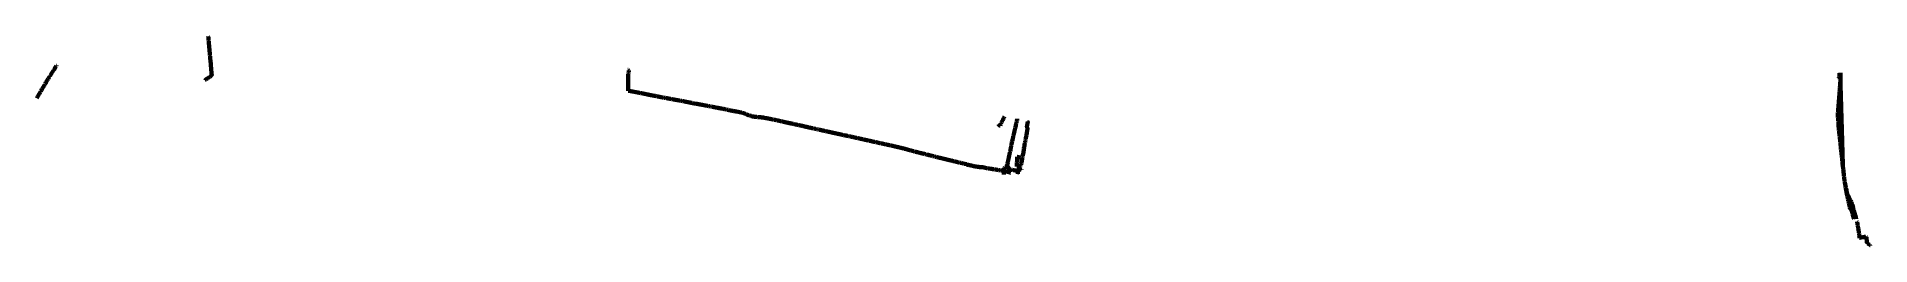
# Model space of a CAD drawing. Header units: metres. Extents: x 600006 to 604861, y 1147560 to 1148114.
import ezdxf

# ---------------------------------------------------------------- set-up
doc = ezdxf.new("R2010")
doc.units = ezdxf.units.M
doc.header["$MEASUREMENT"] = 0
doc.linetypes.add('DGN Style 5', pattern=[61.846416, 26.505607, -35.340809])
doc.layers.add('TF_T_---_Kabl-_2', color=5, linetype='DGN Style 5', lineweight=70)
doc.layers.add('TF_T_---_Skab-_2', color=5, linetype='Continuous', lineweight=40)

# ---------------------------------------------------------------- blocks, each defined once
blk = doc.blocks.new('TSKAB')
at = {"layer": 'TF_T_---_Skab-_2'}
for p, q in [((-1.889382, 1.104808), (0, 0)), ((-1.889078, 1.068), (-1.826435, 1.068)), ((-1.889078, 0.948), (-1.621217, 0.948)), ((-1.889078, 0.828), (-1.416, 0.828)), ((-1.889078, 0.708), (-1.218, 0.708)), ((-1.889078, 0.591), (-1.017, 0.591)), ((-1.889078, 0.471), (-0.816, 0.471)), ((-1.889078, 0.354), (-0.603, 0.354)), ((-1.889078, 0.237), (-0.402, 0.237)), ((-1.889078, 0.117), (-0.201, 0.117)), ((-1.889078, 0), (0, 0)), ((1.886922, 1.10337), (0, 0)), ((1.886922, 0), (0, 0)), ((1.886922, 0.117), (0.201, 0.117)), ((1.886922, 0.237), (0.402, 0.237)), ((1.886922, 0.354), (0.603, 0.354)), ((1.886922, 0.471), (0.816, 0.471)), ((1.886922, 0.591), (1.017, 0.591)), ((1.886922, 0.708), (1.218, 0.708)), ((1.886922, 0.828), (1.416, 0.828)), ((1.886922, 0.948), (1.621217, 0.948)), ((1.886922, 1.068), (1.826435, 1.068)), ((-1.889078, -0.117), (-0.201, -0.117)), ((-1.889078, -0.237), (-0.402, -0.237)), ((-1.889078, -0.354), (-0.603, -0.354)), ((-1.889078, -0.471), (-0.816, -0.471)), ((-1.889078, -0.591), (-1.017, -0.591)), ((-1.889078, -0.708), (-1.218, -0.708)), ((-1.889078, -0.828), (-1.416, -0.828)), ((-1.889078, -0.948), (-1.621217, -0.948)), ((-1.889078, -1.068), (-1.826435, -1.068)), ((1.886922, -0.117), (0.201, -0.117)), ((1.886922, -0.237), (0.402, -0.237)), ((1.886922, -0.354), (0.603, -0.354)), ((1.886922, -0.471), (0.816, -0.471)), ((1.886922, -0.591), (1.017, -0.591)), ((1.886922, -0.708), (1.218, -0.708)), ((1.886922, -0.828), (1.416, -0.828)), ((1.886922, -0.948), (1.621217, -0.948)), ((1.886922, -1.068), (1.826435, -1.068))]:
    blk.add_line(p, q, dxfattribs=at)
at = {"layer": 'TF_T_---_Skab-_2', "flags": 128}
blk.add_lwpolyline([(-1.885731, -1.102673), (0, 0), (1.886922, -1.10337)], dxfattribs=at)
at = {"layer": 'TF_T_---_Skab-_2'}
blk.add_3dface([(-1.889382, 1.104808), (1.886922, 1.10337), (1.886922, -1.10337), (-1.885731, -1.102673)], dxfattribs=at)

msp = doc.modelspace()

# ---------------------------------------------------------------- linework, layer by layer
at = {"layer": 'TF_T_---_Kabl-_2'}
for p, q in [((602583.06, 1147761.61, 42.924556), (602582.1552, 1147761.789025, 42.939889)), ((602604.24, 1147753.88, 42.88812), (602605.341356, 1147753.646037, 42.89903)), ((602606.7, 1147763.03, 42.74859), (602606.438774, 1147762.15929, 42.765768))]:
    msp.add_line(p, q, dxfattribs=at)
at = {"layer": 'TF_T_---_Kabl-_2', "extrusion": (-0.952769, 0.160945, 0.257543), "elevation": -389409.888653, "flags": 128}
msp.add_lwpolyline([(-1232230.147925, 103833.75046), (-1232229.784626, 103833.791856), (-1232229.7082, 103833.791108)], dxfattribs=at)
at = {"layer": 'TF_T_---_Kabl-_2', "extrusion": (-0.081712, 0.779133, 0.621511), "elevation": 845047.078374, "flags": 128}
msp.add_lwpolyline([(-719009.794969, -670358.471982), (-719011.032862, -670358.489588), (-719011.330523, -670358.502495)], dxfattribs=at)
at = {"layer": 'TF_T_---_Kabl-_2', "extrusion": (0.922964, -0.178873, 0.340795), "elevation": 350894.307285, "flags": 128}
msp.add_lwpolyline([(1241441.287446, -127151.70427), (1241442.338587, -127151.73418), (1241444.568541, -127151.773459)], dxfattribs=at)
at = {"layer": 'TF_T_---_Kabl-_2', "extrusion": (-0.178682, 0.062184, 0.98194), "elevation": -36260.048414, "flags": 128}
msp.add_lwpolyline([(-1282067.995325, 188420.657733), (-1282067.688985, 188420.690824), (-1282065.852, 188420.902279)], dxfattribs=at)
at = {"layer": 'TF_T_---_Kabl-_2', "extrusion": (0, -0.364096, 0.931362), "elevation": -417789.496931, "flags": 128}
msp.add_lwpolyline([(604832.13, 1068827.8785), (604832.16, 1068827.8785), (604832.274455, 1068827.902771)], dxfattribs=at)
at = {"layer": 'TF_T_---_Kabl-_2', "extrusion": (-0.991714, -0.12682, 0.020489), "elevation": -745355.755133, "flags": 128}
msp.add_lwpolyline([(-1061588.428358, 15317.64155), (-1061589.375987, 15317.651552), (-1061590.034172, 15317.550368)], dxfattribs=at)
at = {"layer": 'TF_T_---_Kabl-_2'}
for points in [[(600460.58, 1148114.02, 22.04), (600460.65, 1148113.3, 22.09), (600460.73, 1148112.39, 22.15), (600460.83, 1148111.26, 22.19), (600461.21, 1148106.93, 22.27), (600461.25, 1148106.53, 22.27), (600461.33, 1148105.54, 22.25), (600461.37, 1148105.17, 22.36), (600461.38, 1148104.98, 22.38), (600461.43, 1148104.43, 22.36), (600461.49, 1148103.76, 22.38), (600461.63, 1148102.19, 22.4), (600461.65, 1148101.94, 22.38), (600461.67, 1148101.72, 22.39), (600461.83, 1148099.99, 22.32), (600461.84, 1148099.87, 22.3), (600461.85, 1148099.71, 22.36), (600461.9, 1148099.2, 22.52), (600461.94, 1148098.68, 22.51), (600461.98, 1148098.22, 22.61), (600462.02, 1148097.79, 22.62), (600462.04, 1148097.6, 22.62), (600462.08, 1148097.14, 22.56), (600462.08, 1148097.12, 22.57), (600462.13, 1148096.52, 22.65), (600462.17, 1148096.07, 22.74), (600462.22, 1148095.57, 22.71), (600462.31, 1148094.58, 22.85), (600462.33, 1148094.34, 22.92), (600462.35, 1148094.12, 22.89), (600462.4, 1148093.5, 22.8), (600462.49, 1148092.45, 22.17), (600462.51, 1148092.23, 22.03), (600462.52, 1148092.12, 21.98), (600462.53, 1148092.02, 22.04), (600462.57, 1148091.64, 22.44), (600462.6, 1148091.24, 22.61), (600462.62, 1148091.08, 22.77), (600462.65, 1148090.7, 22.96), (600462.69, 1148090.24, 22.92), (600462.75, 1148089.57, 22.91), (600462.77, 1148089.36, 23.03), (600462.85, 1148088.43, 23.18), (600462.9, 1148087.88, 23.24), (600463.02, 1148086.52, 23.29), (600463.04, 1148086.27, 23.32), (600463.05, 1148086.22, 23.32), (600463.06, 1148086.08, 23.36), (600463.17, 1148084.86, 23.62), (600463.17, 1148084.84, 23.62), (600463.22, 1148084.22, 23.56), (600463.24, 1148084, 23.66), (600463.28, 1148083.57, 23.79), (600463.4, 1148082.24, 23.89), (600463.42, 1148082.03, 23.91), (600463.42, 1148081.97, 23.94), (600463.47, 1148081.49, 24.11), (600463.5, 1148081.14, 24.1), (600463.53, 1148080.79, 24.1), (600463.55, 1148080.55, 24.16), (600463.61, 1148079.82, 24.27), (600463.63, 1148079.67, 24.26), (600463.63, 1148079.62, 24.27), (600463.76, 1148078.22, 24.54), (600463.77, 1148078.08, 24.6), (600463.81, 1148077.61, 24.64), (600463.86, 1148077.08, 24.73), (600463.95, 1148076.09, 24.92), (600464, 1148075.52, 24.93), (600464.02, 1148075.21, 25), (600464.04, 1148074.99, 25.08), (600464.06, 1148074.83, 25.04), (600464.11, 1148074.29, 25.12), (600464.11, 1148074.22, 25.13), (600464.14, 1148073.91, 25.08), (600464.19, 1148073.38, 25.15), (600464.23, 1148072.85, 25.24), (600464.3, 1148072.11, 25.35), (600464.36, 1148071.45, 25.46), (600464.36, 1148071.36, 25.48), (600464.38, 1148071.19, 25.57), (600464.41, 1148070.8, 25.74), (600464.47, 1148070.15, 25.81), (600464.74, 1148067.09, 26.19), (600464.81, 1148066.39, 26.26), (600464.84, 1148065.95, 26.3), (600464.88, 1148065.56, 26.22), (600464.89, 1148065.42, 26.21), (600464.94, 1148064.91, 26.12), (600465.03, 1148063.86, 26.22), (600465.06, 1148063.54, 26.25), (600465.18, 1148062.21, 26.2), (600465.37, 1148060, 26.16), (600465.65, 1148056.92, 26.1), (600465.91, 1148053.92, 26.01), (600465.96, 1148053.36, 26), (600466.02, 1148052.67, 25.98), (600466.45, 1148047.8, 25.87), (600466.89, 1148042.9, 25.74), (600466.91, 1148042.65, 25.73), (600466.92, 1148042.56, 25.73), (600466.92, 1148042.52, 25.72), (600467.08, 1148040.76, 25.75), (600467.1, 1148040.52, 25.72), (600467.28, 1148038.46, 25.46), (600467.33, 1148037.92, 25.32), (600467.41, 1148037.05, 25.15), (600467.44, 1148036.68, 25.02), (600467.45, 1148036.53, 25), (600467.5, 1148035.95, 24.9), (600467.53, 1148035.66, 24.8), (600467.69, 1148033.9, 24.56), (600467.69, 1148033.87, 24.55), (600467.69, 1148033.86, 24.55), (600467.72, 1148033.58, 24.45), (600467.77, 1148032.94, 24.24), (600467.77, 1148032.93, 24.24), (600467.78, 1148032.86, 24.23), (600467.8, 1148032.58, 24.15), (600467.91, 1148031.38, 23.84), (600467.92, 1148031.29, 23.8), (600467.92, 1148031.24, 23.8), (600467.92, 1148031.22, 23.79), (600467.93, 1148031.14, 23.79), (600467.95, 1148030.88, 23.84), (600467.99, 1148030.44, 23.75), (600468.01, 1148030.31, 23.68), (600468.1, 1148029.29, 23.38), (600468.15, 1148028.71, 23.31), (600468.31, 1148026.9, 23.1), (600468.36, 1148026.32, 22.91), (600468.38, 1148026.04, 22.88), (600468.4, 1148025.81, 22.92), (600468.45, 1148025.26, 22.88), (600468.46, 1148025.18, 22.86), (600468.53, 1148024.38, 22.64), (600468.55, 1148024.12, 22.6), (600468.62, 1148023.38, 22.57), (600468.69, 1148022.59, 22.5), (600468.74, 1148022.07, 22.45), (600468.76, 1148021.82, 22.45), (600468.82, 1148021.17, 22.32), (600468.83, 1148020.99, 22.33), (600468.86, 1148020.71, 22.32), (600468.88, 1148020.5, 22.35), (600468.89, 1148020.32, 22.25), (600468.93, 1148019.88, 22.18), (600468.95, 1148019.71, 22.13), (600468.95, 1148019.61, 22.06), (600469.01, 1148018.95, 21.65), (600469.03, 1148018.8, 21.52), (600469.06, 1148018.38, 21.42), (600469.07, 1148018.33, 21.4), (600469.11, 1148017.81, 21.53), (600469.13, 1148017.6, 21.59), (600469.14, 1148017.55, 21.63), (600469.17, 1148017.2, 21.92), (600469.17, 1148017.18, 21.92), (600469.18, 1148017.01, 21.94), (600469.22, 1148016.63, 22.01), (600469.24, 1148016.36, 21.94), (600469.27, 1148016.06, 21.8), (600469.32, 1148015.52, 21.79), (600469.47, 1148013.78, 21.69), (600469.51, 1148013.29, 21.65), (600469.53, 1148013.16, 21.58), (600469.61, 1148012.22, 21.42), (600469.61, 1148012.19, 21.41), (600469.62, 1148012.15, 21.41), (600469.698472, 1148011.19865, 21.291343)], [(600058.09, 1148036.17, 26.748283), (600058.04, 1148036.09, 26.75), (600057.86, 1148035.8, 26.75), (600057.18, 1148034.72, 26.77), (600056.94, 1148034.35, 26.78), (600056, 1148032.85, 26.81), (600053.21, 1148028.43, 26.94), (600052.6, 1148027.47, 26.96), (600051.22, 1148025.28, 27.09), (600051.02, 1148024.96, 27.09), (600050.54, 1148024.19, 27), (600050.28, 1148023.78, 26.96), (600050.26, 1148023.74, 26.96), (600049.48, 1148022.51, 26.99), (600049.47, 1148022.5, 27), (600049.3, 1148022.22, 27.06), (600049.05, 1148021.83, 27.1), (600049.01, 1148021.77, 27.14), (600048.66, 1148021.21, 27.3), (600048.46, 1148020.9, 27.38), (600048.36, 1148020.73, 27.37), (600047.86, 1148019.93, 27.33), (600047.62, 1148019.56, 27.37), (600047.06, 1148018.67, 27.35), (600046.78, 1148018.22, 27.43), (600046.37, 1148017.58, 27.51), (600046.19, 1148017.28, 27.56), (600044.93, 1148015.29, 27.77), (600044.72, 1148014.96, 27.74), (600044.63, 1148014.81, 27.71), (600044.07, 1148013.93, 27.6), (600043.84, 1148013.56, 27.52), (600043.64, 1148013.25, 27.44), (600042.93, 1148012.12, 27.05), (600042.72, 1148011.79, 26.94), (600042.48, 1148011.4, 27.12), (600042.06, 1148010.74, 27.4), (600041.71, 1148010.19, 27.68), (600041.38, 1148009.67, 27.93), (600041.32, 1148009.56, 27.96), (600040.79, 1148008.72, 28.15), (600040.73, 1148008.63, 28.16), (600040.56, 1148008.36, 28.12), (600040.21, 1148007.8, 28.05), (600040.13, 1148007.68, 28.03), (600040.12, 1148007.66, 28.03), (600039.44, 1148006.58, 28.1), (600039.25, 1148006.28, 28.12), (600039.15, 1148006.13, 28.13), (600038.63, 1148005.3, 28.14), (600038.48, 1148005.05, 28.14), (600038.08, 1148004.43, 28.14), (600037.38, 1148003.32, 28.12), (600037.27, 1148003.14, 28.12), (600036.93, 1148002.6, 28.1), (600036.62, 1148002.11, 28.1), (600036.52, 1148001.96, 28.08), (600036.33, 1148001.65, 28.08), (600034.72, 1147999.09, 28.07), (600034.417286, 1147998.617179, 28.064445), (600033.38, 1147996.84, 28.05), (600032.15, 1147994.75, 28.05), (600030.58, 1147992.08, 28.04), (600029.19, 1147989.71, 28.05), (600028.86, 1147989.14, 28.06), (600028.81, 1147989.06, 28.05), (600028.27, 1147988.13, 28.02), (600028.15, 1147987.93, 27.96), (600028.07, 1147987.8, 28.01), (600028.02, 1147987.71, 28.01), (600027.78, 1147987.3, 27.99), (600026.58, 1147985.26, 27.99), (600026.12, 1147984.47, 27.99), (600026.06, 1147984.36, 27.99), (600025.86, 1147984.03, 27.98), (600024.16, 1147981.13, 27.85), (600023.61, 1147980.19, 27.88), (600023.51, 1147980.02, 27.91), (600023.47, 1147979.95, 27.9), (600022.97, 1147979.1, 27.65), (600022.78, 1147978.78, 27.61), (600022.56, 1147978.4, 27.46), (600022.17, 1147977.73, 27.18), (600021.74, 1147977, 26.84), (600021.61, 1147976.78, 26.83), (600021.51, 1147976.6, 26.89), (600021.44, 1147976.5, 26.9), (600021.41, 1147976.44, 26.9), (600021.4, 1147976.43, 26.9), (600021.26, 1147976.18, 26.99), (600020.72, 1147975.26, 27.37), (600020.17, 1147974.32, 27.29), (600018.75, 1147971.9, 27.08), (600018.59, 1147971.63, 27.06), (600017.39, 1147969.59, 26.87), (600017.3, 1147969.44, 26.83), (600016.82, 1147968.61, 26.59), (600016.74, 1147968.48, 26.6), (600016.22, 1147967.6, 26.68), (600016.05, 1147967.29, 26.71), (600015.28, 1147965.99, 26.61), (600013.46, 1147962.88, 26.33), (600012.85, 1147961.84, 26.26), (600012.13, 1147960.62, 26.19), (600010.89, 1147958.5, 26.06), (600010.09, 1147957.13, 25.97), (600009.648411, 1147956.393, 25.92352), (600008.89, 1147955.14, 25.85), (600007.62, 1147953.04, 25.76), (600007.33, 1147952.57, 25.74), (600006.45, 1147951.11, 25.64), (600006.22, 1147950.74, 25.61)], [(600058.57, 1148036.99, 26.74), (600058.52, 1148036.91, 26.74), (600058.32, 1148036.56, 26.74), (600058.09066, 1148036.170966, 26.748267)], [(600469.7, 1148011.2, 21.291534), (600469.49, 1148011.01, 21.27), (600468.9, 1148010.46, 21.21), (600468.12, 1148009.76, 21.17), (600467.850269, 1148009.510385, 21.149388), (600466.99, 1148008.94, 21.1), (600465.18, 1148007.73, 21.05), (600464.03, 1148006.96, 21), (600462.98, 1148006.26, 20.97), (600461.14, 1148005.04, 20.87), (600460.32, 1148004.49, 20.83), (600460.06, 1148004.32, 20.81), (600459.7, 1148004.08, 20.79), (600458.63, 1148003.36, 20.76), (600458.57, 1148003.32, 20.76), (600457.13, 1148002.37, 20.74), (600456.5, 1148001.95, 20.73), (600456.37, 1148001.86, 20.72), (600456.25, 1148001.78, 20.77), (600456.07, 1148001.66, 20.75), (600455.23, 1148001.1, 20.69), (600455.19, 1148001.07, 20.66), (600455.06, 1148000.98, 20.66), (600454.42, 1148000.56, 20.65), (600454.37, 1148000.52, 20.65), (600454.17, 1148000.39, 20.67), (600453.45, 1147999.91, 20.76), (600453.08, 1147999.66, 20.83), (600453.04, 1147999.64, 20.83), (600451.54, 1147998.64, 20.73), (600451.53, 1147998.63, 20.73), (600451.53, 1147998.63, 20.73)], [(601571.63, 1148026.2, 43.118815), (601571.73, 1148026.11, 43.13), (601571.8, 1148026.06, 43.11), (601572.74, 1148025.23, 43.17), (601572.78, 1148025.2, 43.16), (601572.87, 1148025.12, 43.17), (601572.99, 1148025.02, 43.16), (601573, 1148025.01, 43.16), (601573.12, 1148024.9, 43.14), (601573.611674, 1148024.47649, 43.040616), (601573.72, 1148024.37, 43.02), (601573.87, 1148024.21, 43.02), (601574.198664, 1148023.882818, 43.015189)], [(601574.2, 1148023.88, 43.015171), (601574.17, 1148023.73, 43.01), (601574.04, 1148023.03, 43.1), (601574.021215, 1148022.939093, 43.115902), (601574, 1148022.8, 43.13), (601573.83, 1148021.86, 43), (601573.64, 1148020.72, 42.92), (601573.61, 1148020.57, 42.95), (601573.36, 1148019.08, 42.72), (601573.3, 1148018.76, 42.67), (601572.85, 1148016.14, 42.53), (601572.84, 1148016.07, 42.53), (601572.84, 1148016.05, 42.53), (601572.55, 1148014.37, 42.31), (601572.436074, 1148013.734543, 42.275835), (601572.44, 1148012.27, 42.23), (601572.44, 1148012.16, 42.22), (601572.44, 1148011.97, 42.19), (601572.44, 1148011.59, 42.13), (601572.44, 1148011.44, 42.08), (601572.44, 1148011.07, 42.11), (601572.44, 1148010.6, 42.17), (601572.44, 1148009.14, 41.88), (601572.44, 1148008.73, 41.85), (601572.44, 1148008.66, 41.82), (601572.44, 1148007.49, 41.74), (601572.43, 1148006.82, 41.64), (601572.43, 1148006.08, 41.57), (601572.43, 1148004.24, 41.1), (601572.43, 1148004.16, 41.08), (601572.43, 1148003.9, 41.12), (601572.43, 1148003.09, 41.2), (601572.43, 1148002.97, 41.14), (601572.43, 1148002.6, 41.04), (601572.43, 1148001.41, 41.12), (601572.43, 1148000.23, 41.2), (601572.43, 1147997.35, 41.11), (601572.43, 1147996.93, 41.1), (601572.43, 1147996.64, 41.09), (601572.43, 1147996.45, 41.08), (601572.43, 1147995.9, 41.07), (601572.42, 1147993.31, 41), (601572.42, 1147992, 40.98), (601572.42, 1147991.4, 40.95), (601572.42, 1147989.64, 40.83), (601572.42, 1147989.15, 40.82), (601572.42, 1147988.46, 40.91), (601572.42, 1147987.96, 41.02), (601572.42, 1147987.57, 41.04), (601572.42, 1147987.26, 41.04), (601572.42, 1147984.42, 40.95), (601572.42, 1147982.61, 40.9), (601572.42, 1147981.89, 40.88), (601572.41, 1147978.91, 40.81), (601572.41, 1147977.66, 40.77), (601572.41, 1147977.49, 40.75), (601572.41, 1147977.05, 40.79), (601572.41, 1147976.5, 40.77), (601572.41, 1147976.15, 40.77), (601572.41, 1147975.93, 40.76), (601572.41, 1147975.32, 40.83), (601572.41, 1147974.3, 40.94), (601572.41, 1147973.93, 41.01), (601572.413073, 1147973.694053, 41.069551), (601572.37, 1147973.43, 41.14), (601572.29, 1147972.93, 41.19), (601572.19, 1147972.26, 41.21), (601572.11, 1147971.73, 41.23), (601572.01, 1147971.05, 41.16), (601571.969075, 1147970.819352, 41.144719)], [(604779.03, 1148005.03, 42.544848), (604778.9, 1148005.04, 42.52), (604778.53, 1148005.07, 42.51), (604777.687495, 1148005.127762, 42.482655), (604777.723541, 1148006.797624, 42.492809)], [(604778.6, 1148006.71, 42.520355), (604778.505365, 1148007.587322, 42.522059), (604778.55, 1148008.17, 42.53), (604778.71, 1148010.18, 42.53), (604778.87, 1148012.3, 42.57), (604778.96, 1148013.47, 42.58), (604778.958841, 1148013.483937, 42.575352), (604778.856115, 1148014.428727, 42.565044)], [(604779.03, 1148005.03, 42.544848), (604779.143027, 1148006.251082, 42.566375), (604778.93, 1148006.43, 42.53), (604778.75, 1148006.58, 42.52), (604778.600867, 1148006.712873, 42.520399)], [(604778.86, 1148014.43, 42.565435), (604779.12, 1148014.84, 42.59), (604779.432059, 1148015.326648, 42.606418), (604779.49, 1148016.38, 42.59), (604779.52, 1148016.98, 42.6), (604779.53, 1148017.1, 42.59)], [(604781.64, 1148004.17, 42.670745), (604779.88, 1148004.32, 42.74), (604779.68, 1148004.34, 42.71), (604778.979564, 1148004.396115, 42.541958), (604778.99, 1148004.58, 42.54), (604779.03, 1148004.99, 42.54), (604779.034842, 1148005.034422, 42.545687)], [(604781.35, 1147994.46, 42.68457), (604781.34, 1147994.33, 42.67), (604781.3, 1147993.13, 42.7), (604781.24, 1147991.84, 42.78), (604781.21, 1147990.91, 42.76), (604781.14, 1147989.28, 42.69), (604781.132098, 1147988.989142, 42.690845)], [(604781.64, 1148004.17, 42.670745), (604781.63, 1148003.7, 42.67), (604781.53, 1148000.43, 42.69), (604781.47, 1147998.39, 42.71), (604781.46, 1147998.25, 42.71), (604781.46, 1147998.15, 42.71), (604781.43, 1147997.21, 42.7), (604781.39, 1147995.81, 42.7), (604781.39, 1147995.73, 42.69), (604781.39, 1147995.66, 42.7), (604781.36, 1147994.68, 42.71), (604781.348748, 1147994.464796, 42.685133)], [(604788.39, 1147767.05, 38.732032), (604788.35, 1147767.88, 38.69), (604788.27, 1147769.85, 38.64), (604788.25, 1147770.24, 38.61), (604788.24, 1147770.39, 38.6), (604788.24, 1147770.45, 38.59), (604788.21, 1147771.21, 38.59), (604788.15, 1147772.5, 38.49), (604788.14, 1147772.65, 38.48), (604788.14, 1147772.8, 38.48), (604788, 1147775.96, 38.38), (604787.92, 1147777.65, 38.3), (604787.91, 1147777.87, 38.28), (604787.91, 1147777.91, 38.28), (604787.9, 1147778.04, 38.27), (604787.89, 1147778.32, 38.24), (604787.789532, 1147780.625397, 38.052593), (604787.77, 1147781.21, 38.01), (604787.75, 1147782.06, 37.98), (604787.74, 1147782.38, 37.96), (604787.74, 1147782.47, 37.93), (604787.72, 1147783.04, 37.93), (604787.67, 1147784.86, 37.91), (604787.64, 1147785.79, 37.99), (604787.62, 1147786.49, 38.03), (604787.527805, 1147789.69273, 38.061818), (604787.52, 1147789.87, 38.06), (604787.47, 1147791.7, 38.1), (604787.25, 1147799.11, 38.01), (604787.25, 1147799.17, 38.01), (604787.25, 1147799.19, 38.01), (604787.25, 1147799.21, 38.01), (604787.24, 1147799.46, 37.99), (604787.21, 1147800.64, 37.92), (604787.21, 1147800.67, 37.92), (604787.2, 1147800.97, 37.9), (604787.13, 1147803.29, 37.77), (604787.12, 1147803.42, 37.76), (604787.1, 1147804.21, 37.68), (604787.08, 1147804.87, 37.68), (604787, 1147807.56, 37.8), (604786.995259, 1147807.597579, 37.80441), (604786.99, 1147807.84, 37.81), (604786.98, 1147808.32, 37.83), (604786.97, 1147808.49, 37.85), (604786.91, 1147810.47, 38.01), (604786.84, 1147812.91, 37.96), (604786.84, 1147812.92, 37.96), (604786.84, 1147812.93, 37.96), (604786.74, 1147816.36, 37.98), (604786.72, 1147817.07, 37.97), (604786.59, 1147821.24, 37.86), (604786.58, 1147821.75, 37.85), (604786.56, 1147822.52, 37.83), (604786.55, 1147822.84, 37.82), (604786.49, 1147824.86, 37.77), (604786.439529, 1147826.434062, 37.72781), (604786.42, 1147826.98, 37.71), (604786.42, 1147827.28, 37.67), (604786.4, 1147827.73, 37.63), (604786.39, 1147828.24, 37.58), (604786.38, 1147828.4, 37.63), (604786.36, 1147829.13, 37.83), (604786.36, 1147829.26, 37.87), (604786.35, 1147829.5, 37.98), (604786.27, 1147832.31, 38.95), (604786.25, 1147832.85, 39.05), (604786.25, 1147833.04, 39.02), (604786.2, 1147834.47, 39.32), (604786.18, 1147835.21, 39.75), (604786.18, 1147835.34, 39.8), (604786.18, 1147835.35, 39.81), (604786.18, 1147835.4, 39.82), (604786.17, 1147835.49, 39.86), (604786.17, 1147835.64, 39.91), (604786.11, 1147837.73, 40.55), (604786.1, 1147837.97, 40.62), (604786.08, 1147838.52, 40.7), (604786.07, 1147839.1, 40.77), (604786.06, 1147839.36, 40.78), (604786.03, 1147840.21, 40.85), (604786.029023, 1147840.341006, 40.871568), (604786, 1147841.28, 41.03), (604785.99, 1147841.64, 40.99), (604785.99, 1147841.83, 41.03), (604785.98, 1147841.94, 41.01), (604785.98, 1147842.02, 41.06), (604785.95, 1147842.96, 42.04), (604785.95, 1147842.98, 42.05), (604785.94, 1147843.51, 42.19), (604785.92, 1147844.18, 42.21), (604785.92, 1147844.23, 42.21), (604785.92, 1147844.3, 42.2), (604785.84, 1147846.95, 41.64), (604785.83, 1147847.13, 41.64), (604785.83, 1147847.16, 41.65), (604785.78, 1147848.91, 41.75), (604785.77, 1147849.3, 41.79), (604785.73, 1147850.8, 41.91), (604785.7, 1147851.83, 41.92), (604785.69, 1147852.21, 41.92), (604785.67, 1147852.88, 42.06), (604785.65, 1147853.42, 42.16), (604785.65, 1147853.43, 42.156576), (604785.62, 1147854.41, 42.2), (604785.59, 1147855.65, 42.33), (604785.58, 1147855.82, 42.34), (604785.55, 1147856.86, 42.45), (604785.54, 1147857.26, 42.46), (604785.48, 1147859.21, 42.54), (604785.43, 1147860.94, 42.68), (604785.4, 1147861.94, 42.72), (604785.35, 1147863.89, 42.86), (604785.32, 1147864.97, 42.88), (604785.29, 1147865.87, 42.9), (604785.29, 1147865.99, 42.9), (604785.29, 1147866.01, 42.9), (604785.28, 1147866.28, 42.93), (604785.25, 1147867.14, 43.04), (604785.23, 1147867.88, 43.27), (604785.228502, 1147867.913899, 43.274087), (604785.23, 1147867.95, 43.28), (604785.23, 1147868.05, 43.29), (604785.21, 1147868.46, 43.39), (604785.21, 1147868.67, 43.43), (604785.21, 1147868.73, 43.44), (604785.18, 1147869.58, 43.4), (604785.16, 1147870.14, 43.29), (604785.15, 1147870.51, 43.24), (604785.14, 1147870.95, 43.2), (604785.13, 1147871.13, 43.17), (604785.11, 1147871.72, 43.14), (604785.11, 1147871.74, 43.14), (604785.08, 1147873.01, 43.2), (604785.06, 1147873.37, 43.22), (604785.04, 1147874.29, 43.29), (604785.01, 1147875.16, 43.34), (604784.95, 1147877.29, 43.42), (604784.77, 1147883.15, 43.52), (604784.77, 1147883.23, 43.52), (604784.76, 1147883.3, 43.52), (604784.75, 1147883.61, 43.57), (604784.74, 1147884.17, 43.6), (604784.73, 1147884.24, 43.6), (604784.73, 1147884.45, 43.63), (604784.71, 1147885.05, 43.6), (604784.71, 1147885.2, 43.58), (604784.66, 1147886.6, 43.61), (604784.661203, 1147886.71081, 43.606033), (604784.64, 1147887.47, 43.56), (604784.63, 1147887.69, 43.56), (604784.63, 1147887.79, 43.57), (604784.61, 1147888.5, 43.56), (604784.54, 1147890.95, 43.6), (604784.46, 1147893.54, 43.58), (604784.44, 1147894.19, 43.57), (604784.43, 1147894.44, 43.49), (604784.42, 1147894.78, 43.48), (604784.34, 1147897.67, 43.49), (604784.32, 1147898.14, 43.49), (604784.29, 1147899.46, 43.46), (604784.26, 1147900.5, 43.45), (604784.25, 1147900.83, 43.4), (604784.21, 1147901.92, 43.43), (604784.18, 1147903, 43.42), (604784.17, 1147903.33, 43.39), (604784.15, 1147904.13, 43.42), (604784.14, 1147904.44, 43.41), (604784.11, 1147905.41, 43.39), (604784.09, 1147906.12, 43.39), (604784.09, 1147906.21, 43.38), (604784.052675, 1147907.500887, 43.372733), (604784.04, 1147907.88, 43.37), (604784, 1147909.26, 43.37), (604783.98, 1147909.84, 43.36), (604783.96, 1147910.45, 43.37), (604783.94, 1147911.4, 43.34), (604783.89, 1147912.79, 43.3), (604783.85, 1147914.15, 43.27), (604783.81, 1147915.48, 43.24), (604783.78, 1147916.73, 43.22), (604783.74, 1147918.12, 43.21), (604783.73, 1147918.21, 43.21), (604783.7, 1147919.5, 43.19), (604783.62, 1147922.1, 43.19), (604783.61, 1147922.41, 43.17), (604783.56, 1147923.98, 43.16), (604783.56, 1147924.1, 43.17), (604783.52, 1147925.49, 43.17), (604783.51, 1147925.86, 43.15), (604783.5, 1147926.03, 43.17), (604783.47, 1147927.07, 43.14), (604783.47, 1147927.2, 43.14), (604783.47, 1147927.22, 43.14), (604783.42, 1147928.96, 43.14), (604783.382142, 1147930.264937, 43.140273), (604783.35, 1147931.17, 43.14), (604783.35, 1147931.21, 43.14), (604783.35, 1147931.24, 43.14), (604783.34, 1147931.71, 43.14), (604783.32, 1147932.16, 43.14), (604783.28, 1147933.81, 43.1), (604783.22, 1147935.78, 43.07), (604783.21, 1147936.08, 43.07), (604783.21, 1147936.1, 43.07), (604783.21, 1147936.11, 43.07), (604783.21, 1147936.12, 43.07), (604783.2, 1147936.18, 43.07), (604783.15, 1147937.99, 43.01), (604783.14, 1147938.32, 42.99), (604783.13, 1147938.81, 42.98), (604783.12, 1147938.95, 42.99), (604783.01, 1147942.79, 43.02), (604783, 1147942.98, 43.01), (604782.89, 1147946.86, 43.07), (604782.796515, 1147949.86319, 43.04095), (604782.75, 1147951.69, 43.03), (604782.74, 1147951.98, 43.02), (604782.73, 1147952.22, 43.02), (604782.6, 1147956.7, 42.92), (604782.47, 1147961.03, 42.87), (604782.46, 1147961.51, 42.87), (604782.46, 1147961.62, 42.87), (604782.46, 1147961.64, 42.87), (604782.33, 1147965.99, 42.87), (604782.32, 1147966.37, 42.87), (604782.3, 1147966.9, 42.87), (604782.21, 1147970.15, 42.88), (604782.196512, 1147970.362707, 42.883244), (604782.17, 1147971.24, 42.9), (604782.17, 1147971.41, 42.95), (604782.15, 1147972.05, 42.89), (604782.04, 1147975.75, 42.83), (604782.02, 1147976.45, 42.81), (604782.01, 1147976.59, 42.81), (604781.97, 1147977.88, 42.8), (604781.86, 1147981.79, 42.75), (604781.84, 1147982.27, 42.74), (604781.75, 1147985.51, 42.71), (604781.726884, 1147986.063372, 42.707292), (604781.73, 1147986.27, 42.71), (604781.717753, 1147986.844335, 42.705555), (604781.7, 1147987.29, 42.7), (604781.55, 1147990.43, 42.71), (604781.51, 1147991.19, 42.75), (604781.48, 1147991.77, 42.76), (604781.43, 1147992.84, 42.71), (604781.36, 1147994.33, 42.67), (604781.348748, 1147994.464796, 42.685133)], [(604782.19, 1148017.66, 42.51), (604782.17, 1148017.35, 42.58), (604782.17, 1148017.3, 42.58), (604782.16, 1148017.01, 42.6), (604782.15, 1148016.85, 42.6), (604782.08736, 1148015.661927, 42.589285), (604781.99, 1148013.23, 42.57), (604781.99, 1148013.08, 42.57), (604781.98, 1148012.9, 42.58), (604781.89, 1148010.61, 42.56), (604781.83, 1148009.12, 42.62), (604781.82, 1148008.8, 42.62), (604781.81, 1148008.47, 42.62), (604781.73, 1148006.54, 42.68), (604781.71, 1148005.89, 42.69), (604781.65, 1148004.43, 42.67), (604781.642702, 1148004.170653, 42.67063)], [(601571.97, 1147970.82, 41.144746), (601572.05, 1147970.69, 41.13), (601572.05, 1147970.68, 41.13), (601572.100664, 1147970.603981, 41.136333), (601573.73306, 1147970.379269, 41.245564), (601573.95, 1147970.34, 41.26), (601575.71, 1147970, 41.16), (601576.14, 1147969.92, 41.15), (601576.32, 1147969.88, 41.15), (601577.89, 1147969.59, 41.24), (601578.44, 1147969.48, 41.27), (601578.64, 1147969.44, 41.24), (601578.87, 1147969.4, 41.17), (601581.82, 1147968.83, 41.24), (601582.17, 1147968.77, 41.24), (601584.53, 1147968.32, 41.27), (601587.72, 1147967.71, 41.29), (601588.41, 1147967.57, 41.3), (601592.356958, 1147966.820193, 41.266272), (601592.8, 1147966.73, 41.26), (601593.34, 1147966.63, 41.26), (601593.58, 1147966.58, 41.27), (601597.02, 1147965.9, 41.29), (601597.36, 1147965.83, 41.25), (601597.71, 1147965.76, 41.3), (601599.84, 1147965.34, 41.26), (601600.23, 1147965.26, 41.3), (601601.24, 1147965.06, 41.28), (601603.39, 1147964.63, 41.38), (601605.127073, 1147964.293352, 41.38851)], [(601605.13, 1147964.29, 41.388477), (601605.72, 1147964.17, 41.39), (601608.05, 1147963.69, 41.4), (601610.69, 1147963.15, 41.4), (601611.69, 1147962.94, 41.39), (601612.32, 1147962.81, 41.38), (601612.96, 1147962.68, 41.41), (601613.644245, 1147962.535253, 41.416422), (601616.43, 1147961.98, 41.45), (601616.51, 1147961.96, 41.45), (601616.55, 1147961.95, 41.45), (601619.86, 1147961.29, 41.49), (601620.6, 1147961.14, 41.42), (601620.81, 1147961.09, 41.45), (601621.84, 1147960.89, 41.52), (601621.97, 1147960.86, 41.53), (601623.99, 1147960.45, 41.44), (601624.18, 1147960.41, 41.44), (601625.62, 1147960.12, 41.4), (601626.3, 1147959.99, 41.45), (601627.42, 1147959.76, 41.45), (601628.79, 1147959.49, 41.44), (601629.07, 1147959.43, 41.43), (601629.77, 1147959.29, 41.44), (601630.71, 1147959.1, 41.42), (601632.02, 1147958.83, 41.48), (601633.02, 1147958.63, 41.49), (601633.283104, 1147958.575738, 41.485229), (601636.37, 1147957.97, 41.48), (601636.81, 1147957.88, 41.48), (601637.25, 1147957.79, 41.48), (601641.4, 1147956.97, 41.51), (601641.93, 1147956.87, 41.51), (601642, 1147956.85, 41.51), (601642.33, 1147956.79, 41.52), (601643.33, 1147956.59, 41.51), (601646.34, 1147956, 41.51), (601647.25, 1147955.82, 41.51), (601647.45, 1147955.78, 41.52), (601649.14, 1147955.44, 41.6), (601649.76, 1147955.32, 41.63), (601650.44, 1147955.18, 41.66), (601650.58, 1147955.16, 41.63), (601651.05, 1147955.06, 41.64), (601652.61, 1147954.75, 41.57), (601653.62, 1147954.55, 41.59), (601654.85, 1147954.31, 41.62), (601655.48, 1147954.19, 41.71), (601656.62, 1147953.96, 41.71), (601657.21, 1147953.85, 41.71), (601658.12, 1147953.66, 41.7), (601659.856194, 1147953.321068, 41.699772), (601662.11, 1147952.9, 41.7), (601662.25, 1147952.88, 41.7), (601662.99, 1147952.74, 41.65), (601663.74, 1147952.6, 41.65), (601664.75, 1147952.42, 41.72), (601665.04, 1147952.36, 41.71), (601665.81, 1147952.22, 41.59), (601666.01, 1147952.19, 41.59), (601667.47, 1147951.92, 41.68), (601667.93, 1147951.83, 41.62), (601668.1, 1147951.8, 41.61), (601668.74, 1147951.68, 41.63), (601669.96, 1147951.46, 41.62), (601670.05, 1147951.44, 41.62), (601670.27, 1147951.4, 41.63), (601671.41, 1147951.19, 41.63), (601672.54, 1147950.98, 41.67), (601673.46, 1147950.81, 41.59), (601673.79, 1147950.75, 41.59), (601674.09, 1147950.69, 41.6), (601674.81, 1147950.56, 41.71), (601675.28, 1147950.47, 41.64), (601675.86, 1147950.37, 41.64), (601676.41, 1147950.27, 41.58), (601676.74, 1147950.2, 41.62), (601678.25, 1147949.93, 41.68), (601680.26, 1147949.55, 41.57), (601680.43, 1147949.52, 41.57), (601680.62, 1147949.49, 41.57), (601680.74, 1147949.47, 41.59), (601681.97, 1147949.24, 41.57), (601682.17, 1147949.2, 41.58), (601683.1, 1147949.03, 41.56), (601683.42, 1147948.97, 41.57), (601683.98, 1147948.87, 41.58), (601684.18, 1147948.83, 41.58), (601684.86, 1147948.71, 41.57), (601686.53, 1147948.4, 41.58), (601687.39, 1147948.24, 41.57), (601687.76, 1147948.17, 41.58), (601687.873692, 1147948.14936, 41.585039), (601688.96, 1147947.95, 41.61), (601691.57, 1147947.47, 41.61), (601691.74, 1147947.44, 41.61), (601691.86, 1147947.42, 41.61), (601692.06, 1147947.38, 41.62), (601693.88, 1147947.04, 41.7), (601694.27, 1147946.97, 41.62), (601694.98, 1147946.84, 41.58), (601695.6, 1147946.73, 41.6), (601697.57, 1147946.37, 41.68), (601698.78, 1147946.14, 41.66), (601702, 1147945.55, 41.67), (601703.74, 1147945.23, 41.66), (601706.93, 1147944.64, 41.66), (601708.92, 1147944.28, 41.61), (601708.95, 1147944.27, 41.61), (601708.97, 1147944.27, 41.61), (601709.02, 1147944.26, 41.61), (601710.73, 1147943.94, 41.67), (601711.72, 1147943.76, 41.62), (601711.88, 1147943.73, 41.6), (601713.16, 1147943.5, 41.6), (601713.6, 1147943.42, 41.61), (601714.1, 1147943.33, 41.62), (601714.182808, 1147943.30545, 41.617488), (601714.36, 1147943.28, 41.61), (601715.77, 1147943, 41.58), (601715.79, 1147943, 41.58), (601717.13, 1147942.74, 41.58), (601718.77, 1147942.42, 41.58), (601719.17, 1147942.34, 41.6), (601720.13, 1147942.15, 41.6), (601720.54, 1147942.07, 41.61), (601722.31, 1147941.73, 41.71), (601723.11, 1147941.57, 41.64), (601723.84, 1147941.43, 41.62), (601724.53, 1147941.29, 41.72), (601725.25, 1147941.16, 41.63), (601725.58, 1147941.09, 41.64), (601725.99, 1147941.01, 41.69), (601726.77, 1147940.86, 41.75), (601730.55, 1147940.12, 41.8), (601732.01, 1147939.84, 41.81), (601732.99, 1147939.65, 41.79), (601734.15, 1147939.42, 41.86), (601734.29, 1147939.4, 41.85), (601734.64, 1147939.33, 41.85), (601736.07, 1147939.05, 41.85), (601736.47, 1147938.97, 41.9), (601737.16, 1147938.84, 41.84), (601737.46, 1147938.78, 41.9), (601741.77, 1147937.94, 41.91), (601742.33, 1147937.83, 41.91), (601742.67, 1147937.77, 41.92), (601746.67, 1147936.99, 41.95), (601746.7, 1147936.99, 41.95), (601752.66, 1147935.84, 41.91), (601753.18, 1147935.74, 41.87), (601754.53, 1147935.47, 41.86), (601755.28, 1147935.33, 41.85), (601755.62, 1147935.26, 41.84), (601756.82, 1147935.03, 41.84), (601757.55, 1147934.89, 41.88), (601758.64, 1147934.68, 41.9), (601758.87, 1147934.64, 41.92), (601760.05, 1147934.41, 41.94), (601761.24, 1147934.18, 41.9), (601762.32, 1147933.97, 41.93), (601762.62, 1147933.91, 41.91), (601763.08, 1147933.82, 41.94), (601763.34, 1147933.77, 41.94), (601766.87, 1147933.09, 42.04), (601767.22, 1147933.02, 42.05), (601767.4, 1147932.99, 42.03), (601768.52882, 1147932.76866, 42.048326), (601769.09, 1147932.67, 42.06), (601772.11, 1147932.11, 42.07), (601772.37, 1147932.07, 42.08), (601772.52, 1147932.04, 42.09), (601776.42, 1147931.32, 42.1), (601777.91, 1147931.05, 42.13), (601781.93, 1147930.31, 42.11), (601782.17, 1147930.26, 42.11), (601782.83, 1147930.14, 42.14), (601784.83, 1147929.78, 42.16), (601785.2, 1147929.71, 42.17), (601786.63, 1147929.45, 42.11), (601788.37, 1147929.13, 42.08), (601790.33, 1147928.77, 42.2), (601791.08, 1147928.63, 42.2), (601792.64, 1147928.34, 42.08), (601793.2, 1147928.24, 42.1), (601794.28, 1147928.04, 42.13), (601795.255622, 1147927.858187, 42.126722), (601795.99, 1147927.72, 42.13), (601796.56, 1147927.6, 42.15), (601796.74, 1147927.57, 42.1), (601797.1, 1147927.49, 42.12), (601798.12, 1147927.29, 42.15), (601798.27, 1147927.26, 42.14), (601798.69, 1147927.18, 42.14), (601801.3, 1147926.66, 42.06), (601802.05, 1147926.51, 42.07), (601802.65, 1147926.39, 42.13), (601802.76, 1147926.37, 42.09), (601803.83, 1147926.15, 42.06), (601804.57, 1147926.01, 42.08), (601804.98, 1147925.92, 42.09), (601807.59, 1147925.4, 42.15), (601807.77, 1147925.37, 42.16), (601810.44, 1147924.84, 42.08), (601810.92, 1147924.74, 42.07), (601811.03, 1147924.72, 42.15), (601811.13, 1147924.7, 42.16), (601811.38, 1147924.65, 42.14), (601811.6, 1147924.61, 42.16), (601812.25, 1147924.48, 42.14), (601814.39, 1147924.05, 42.07), (601815, 1147923.93, 42.07), (601815.61, 1147923.81, 42.07), (601816.76, 1147923.58, 42.17), (601817.04, 1147923.52, 42.17), (601818.76, 1147923.18, 42.07), (601818.82, 1147923.17, 42.07), (601819.23, 1147923.09, 42.1), (601819.46, 1147923.04, 42.18), (601819.91, 1147922.95, 42.17), (601820.01, 1147922.93, 42.18), (601822.63, 1147922.41, 42.17), (601823.58, 1147922.22, 42.18), (601824.121077, 1147922.112511, 42.184599), (601826.96, 1147921.54, 42.2), (601827.78, 1147921.38, 42.21), (601828.09, 1147921.32, 42.21), (601831.86, 1147920.56, 42.26), (601832.78, 1147920.38, 42.2), (601833.96, 1147920.14, 42.24), (601835.24, 1147919.89, 42.32), (601837.18, 1147919.5, 42.27), (601837.81, 1147919.38, 42.27), (601838.91, 1147919.16, 42.27), (601842.97, 1147918.35, 42.28), (601843.08, 1147918.32, 42.28), (601843.1, 1147918.32, 42.27), (601843.14, 1147918.31, 42.27), (601843.26, 1147918.29, 42.28), (601843.75, 1147918.19, 42.27), (601847.53, 1147917.43, 42.27), (601848.84, 1147917.17, 42.26), (601851.60552, 1147916.621633, 42.272583), (601851.96, 1147916.55, 42.27), (601853.17, 1147916.31, 42.23), (601855.33, 1147915.88, 42.19), (601856.1, 1147915.73, 42.2), (601856.35, 1147915.68, 42.19), (601856.5, 1147915.65, 42.2), (601857.59, 1147915.44, 42.28), (601859.83, 1147915, 42.28), (601862.9, 1147914.39, 42.29), (601863.58, 1147914.25, 42.3), (601866.52, 1147913.67, 42.31), (601866.72, 1147913.64, 42.32), (601866.73, 1147913.63, 42.32), (601867.99, 1147913.38, 42.29), (601870.01, 1147912.99, 42.25), (601870.25, 1147912.94, 42.26), (601872.38, 1147912.52, 42.32), (601872.83, 1147912.43, 42.3), (601874.643504, 1147912.067277, 42.286473), (601876.66, 1147911.34, 42.27), (601877.93, 1147910.88, 42.29), (601878.67, 1147910.62, 42.37), (601879.01, 1147910.49, 42.37), (601879.19, 1147910.43, 42.39), (601880.25, 1147910.05, 42.27), (601880.37, 1147910, 42.27), (601880.9, 1147909.81, 42.37), (601882.734312, 1147909.145125, 42.32291), (601882.83, 1147909.11, 42.32), (601883.2, 1147908.95, 42.33), (601883.47, 1147908.84, 42.33), (601884.99, 1147908.21, 42.36), (601888.3, 1147906.84, 42.37), (601890.34, 1147905.99, 42.38), (601891.73355, 1147905.40642, 42.380232), (601892.11, 1147905.28, 42.38), (601894.15, 1147904.6, 42.37), (601897.63, 1147903.44, 42.46), (601897.72, 1147903.41, 42.46), (601897.77, 1147903.39, 42.46), (601901.443202, 1147902.170023, 42.524691), (601901.89, 1147902.11, 42.53), (601904.04, 1147901.84, 42.6), (601904.64, 1147901.76, 42.61), (601905.41, 1147901.67, 42.48), (601905.45, 1147901.66, 42.48), (601905.71, 1147901.63, 42.48), (601908.31, 1147901.3, 42.5), (601908.92, 1147901.22, 42.46), (601909.31, 1147901.17, 42.47), (601910.594399, 1147901.007327, 42.393391), (601911.4, 1147900.95, 42.35), (601912.52, 1147900.87, 42.43), (601912.86, 1147900.85, 42.43), (601914.69, 1147900.72, 42.4), (601915.3, 1147900.68, 42.35), (601915.45, 1147900.66, 42.4), (601915.65, 1147900.65, 42.39), (601915.71, 1147900.65, 42.44), (601916.19, 1147900.61, 42.39), (601916.68, 1147900.58, 42.38), (601916.85, 1147900.56, 42.38), (601917.38, 1147900.53, 42.36), (601917.86, 1147900.49, 42.44), (601918.02, 1147900.48, 42.43), (601918.12, 1147900.48, 42.44), (601918.92, 1147900.42, 42.41), (601918.98, 1147900.41, 42.41), (601919.01, 1147900.41, 42.41), (601919.33, 1147900.39, 42.4), (601920.58, 1147900.3, 42.36), (601921.003208, 1147900.265241, 42.331659), (601921.14, 1147900.25, 42.32), (601921.2, 1147900.25, 42.32), (601921.43, 1147900.22, 42.35), (601922.02, 1147900.14, 42.44), (601922.11, 1147900.13, 42.44), (601922.46, 1147900.09, 42.42), (601923.6, 1147899.95, 42.32), (601923.85, 1147899.92, 42.41), (601924.06, 1147899.89, 42.46), (601924.13, 1147899.88, 42.45), (601925, 1147899.78, 42.44), (601925.68, 1147899.69, 42.42), (601925.69, 1147899.69, 42.42), (601925.81, 1147899.68, 42.42), (601927.61, 1147899.46, 42.31), (601927.8, 1147899.43, 42.3), (601928.53, 1147899.34, 42.29), (601929.09, 1147899.27, 42.27), (601930.28, 1147899.13, 42.28), (601931.18, 1147899.01, 42.33), (601931.46, 1147898.98, 42.29), (601931.99, 1147898.92, 42.32), (601932.84, 1147898.81, 42.3), (601933.05, 1147898.77, 42.28), (601933.45, 1147898.69, 42.27), (601936.52, 1147898.07, 42.28), (601936.72, 1147898.03, 42.28), (601936.75, 1147898.02, 42.28), (601936.87, 1147898, 42.27), (601938.9, 1147897.58, 42.18), (601940.46, 1147897.27, 42.21), (601941.2, 1147897.12, 42.22), (601942.08, 1147896.94, 42.27), (601942.45, 1147896.87, 42.2), (601943.16, 1147896.72, 42.26), (601943.59, 1147896.64, 42.25), (601944.52, 1147896.45, 42.21), (601944.89, 1147896.37, 42.2), (601945.85, 1147896.18, 42.13), (601945.95, 1147896.16, 42.11), (601945.99, 1147896.15, 42.12), (601946.38, 1147896.07, 42.13), (601946.71, 1147896.01, 42.14), (601947.94, 1147895.76, 42.2), (601948.7, 1147895.6, 42.1), (601948.9, 1147895.56, 42.08), (601949.12, 1147895.52, 42.07), (601949.39, 1147895.47, 42.2), (601949.82, 1147895.38, 42.13), (601950.4, 1147895.26, 42.08), (601950.67, 1147895.21, 42.08), (601951.05, 1147895.13, 42.09), (601952.38, 1147894.86, 42.08), (601954.84, 1147894.36, 42.04), (601954.93, 1147894.34, 42.03), (601954.99, 1147894.33, 42.03), (601955.04, 1147894.32, 42.05), (601955.13, 1147894.3, 42.05), (601956.06, 1147894.12, 42.07), (601956.38, 1147894.05, 42.07), (601956.52, 1147894.02, 42.04), (601956.71, 1147893.98, 42.06), (601957.29, 1147893.87, 42.14), (601958.29, 1147893.67, 42.08), (601958.8, 1147893.56, 42.09), (601959.01, 1147893.52, 42.1), (601959.28, 1147893.46, 42.15), (601959.8, 1147893.36, 42.15), (601960.04, 1147893.31, 42.06), (601960.22, 1147893.28, 42.05), (601960.48, 1147893.22, 42.08), (601960.585058, 1147893.204877, 42.060338), (601960.84, 1147893.14, 42.02), (601961.02, 1147893.1, 42.14), (601961.32, 1147893.03, 42.15), (601961.55, 1147892.98, 42.14), (601961.75, 1147892.93, 42.15), (601962.15, 1147892.84, 42.16), (601963.51, 1147892.53, 42.18), (601963.64, 1147892.5, 42.2), (601964.02, 1147892.42, 42.19), (601965.01, 1147892.19, 42.22), (601966.93, 1147891.76, 42.14), (601967.43, 1147891.64, 42.11), (601967.61, 1147891.6, 42.14), (601968, 1147891.51, 42.16), (601968.59, 1147891.38, 42.1), (601969.78, 1147891.11, 42.11), (601970.87, 1147890.86, 42.08), (601971.15, 1147890.79, 42.19), (601971.18, 1147890.79, 42.19), (601971.29, 1147890.76, 42.18), (601972.79, 1147890.42, 42.09), (601973.44, 1147890.27, 42.17), (601973.54, 1147890.25, 42.17), (601973.6, 1147890.23, 42.18), (601974.21, 1147890.1, 42.13), (601974.62, 1147890, 42.08), (601975, 1147889.92, 42.11), (601975.46, 1147889.81, 42.19), (601976.46, 1147889.58, 42.16), (601976.6, 1147889.55, 42.12), (601976.66, 1147889.54, 42.16), (601977.06, 1147889.45, 42.14), (601977.32, 1147889.39, 42.15), (601979.12, 1147888.98, 42.15), (601979.75, 1147888.83, 42.07), (601979.83, 1147888.82, 42.07), (601980.31, 1147888.71, 42.05), (601981.08, 1147888.53, 42.14), (601981.42, 1147888.45, 42.11), (601982.95, 1147888.1, 42.1), (601983.22, 1147888.04, 42.09), (601983.28, 1147888.03, 42.09), (601983.37, 1147888.01, 42.08), (601983.65, 1147887.94, 42.07), (601984.56, 1147887.74, 42.02), (601984.68, 1147887.71, 42.01), (601985.14, 1147887.6, 42.07), (601986.13, 1147887.38, 42.1), (601986.96, 1147887.19, 42.11), (601987.1, 1147887.16, 42.13), (601987.27, 1147887.12, 42.13), (601987.58, 1147887.05, 42.12), (601988.64, 1147886.81, 42.05), (601989.75, 1147886.55, 42), (601990.3, 1147886.43, 42.07), (601990.855873, 1147886.302743, 42.016139), (601990.89, 1147886.29, 42.01), (601991.3, 1147886.21, 42.08), (601991.46, 1147886.17, 42.11), (601991.83, 1147886.1, 42.1), (601992.01, 1147886.06, 42.06), (601992.49, 1147885.96, 42.06), (601992.66, 1147885.92, 42.12), (601992.83, 1147885.89, 42.08), (601993.48, 1147885.75, 42.07), (601993.74, 1147885.69, 42.1), (601994.29, 1147885.58, 42.03), (601994.92, 1147885.45, 42.12), (601995.28, 1147885.37, 42.08), (601995.83, 1147885.25, 42.01), (601996.37, 1147885.14, 42.01), (601997.48, 1147884.91, 42.07), (601997.49, 1147884.91, 42.07), (601997.92, 1147884.82, 41.96), (601997.94, 1147884.81, 41.96), (601997.97, 1147884.81, 41.96), (601999.89, 1147884.4, 42.05), (602000.13, 1147884.35, 42.04), (602000.73, 1147884.22, 42.02), (602001.8, 1147884, 42), (602002.27, 1147883.9, 42.03), (602004.06, 1147883.52, 42.09), (602004.54, 1147883.42, 42), (602005.02, 1147883.32, 42.01), (602005.38, 1147883.25, 41.98), (602005.75, 1147883.17, 42), (602005.96, 1147883.12, 42), (602007.26, 1147882.85, 41.99), (602007.64, 1147882.77, 42), (602009.08, 1147882.47, 42), (602009.46, 1147882.39, 41.97), (602009.84, 1147882.31, 41.98), (602010.14, 1147882.25, 41.97), (602011.37, 1147881.99, 42.04), (602014.98, 1147881.23, 41.93), (602015.16, 1147881.19, 41.93), (602015.18, 1147881.19, 41.93), (602015.6, 1147881.1, 41.93), (602016.82, 1147880.84, 41.95), (602017.485031, 1147880.695594, 41.94305), (602018.78, 1147880.4, 41.93), (602018.89, 1147880.38, 41.93), (602019.15, 1147880.32, 41.99), (602019.58, 1147880.22, 41.98), (602020, 1147880.13, 41.92), (602021.73, 1147879.73, 41.89), (602021.75, 1147879.73, 41.89), (602022.77, 1147879.49, 41.91), (602023.43, 1147879.34, 41.92), (602023.76, 1147879.27, 41.93), (602026.06, 1147878.74, 41.86), (602026.51, 1147878.64, 41.85), (602026.73, 1147878.59, 41.85), (602026.94, 1147878.54, 41.83), (602027.33, 1147878.45, 41.83), (602028.44, 1147878.2, 41.85), (602028.72, 1147878.13, 41.85), (602029.19, 1147878.02, 41.84), (602029.72, 1147877.9, 41.83), (602033.06, 1147877.14, 41.72), (602033.08, 1147877.14, 41.72), (602033.11, 1147877.13, 41.72), (602035.86, 1147876.5, 41.8), (602036.05, 1147876.46, 41.8), (602036.19, 1147876.42, 41.79), (602037.4, 1147876.15, 41.74), (602037.9, 1147876.03, 41.73), (602038.44, 1147875.91, 41.77), (602038.66, 1147875.86, 41.78), (602040.51, 1147875.44, 41.76), (602041.14, 1147875.29, 41.74), (602041.91, 1147875.12, 41.83), (602042, 1147875.1, 41.82), (602042.34, 1147875.02, 41.77), (602042.54, 1147874.97, 41.74), (602042.63, 1147874.95, 41.71), (602042.88, 1147874.89, 41.69), (602043.54, 1147874.74, 41.65), (602043.67, 1147874.71, 41.66), (602044.59, 1147874.5, 41.72), (602045.31, 1147874.34, 41.69), (602045.69, 1147874.25, 41.67), (602045.82, 1147874.22, 41.67), (602046.089011, 1147874.159646, 41.66507), (602046.23, 1147874.13, 41.66), (602046.57, 1147874.05, 41.67), (602046.68, 1147874.03, 41.69), (602046.83, 1147873.99, 41.7), (602047.67, 1147873.8, 41.83), (602048.16, 1147873.69, 41.82), (602048.54, 1147873.61, 41.76), (602048.85, 1147873.54, 41.8), (602049.18, 1147873.46, 41.84), (602049.68, 1147873.35, 41.75), (602049.94, 1147873.29, 41.71), (602050.04, 1147873.27, 41.72), (602051.65, 1147872.91, 41.78), (602051.88, 1147872.85, 41.78), (602054.67, 1147872.22, 41.68), (602055.87, 1147871.95, 41.66), (602056.09, 1147871.9, 41.65), (602056.3, 1147871.86, 41.67), (602056.6, 1147871.79, 41.74), (602056.85, 1147871.73, 41.72), (602056.91, 1147871.72, 41.73), (602057.58, 1147871.57, 41.67), (602058.47, 1147871.37, 41.69), (602060.56, 1147870.9, 41.68), (602060.63, 1147870.88, 41.69), (602060.93, 1147870.81, 41.7), (602060.95, 1147870.81, 41.69), (602061.04, 1147870.79, 41.69), (602062.47, 1147870.46, 41.74), (602063.84, 1147870.15, 41.78), (602067.09, 1147869.42, 41.68), (602067.62, 1147869.3, 41.68), (602067.91, 1147869.24, 41.68), (602068.87, 1147869.02, 41.72), (602070.52, 1147868.65, 41.79), (602070.7, 1147868.61, 41.76), (602071.69, 1147868.38, 41.75), (602071.79, 1147868.36, 41.75), (602071.82, 1147868.36, 41.75), (602072.84, 1147868.12, 41.67), (602074.061395, 1147867.848845, 41.659898), (602074.08, 1147867.85, 41.66), (602076, 1147867.42, 41.64), (602076.26, 1147867.37, 41.64), (602077.92, 1147867.01, 41.65), (602078.95, 1147866.78, 41.62), (602079.57, 1147866.64, 41.62), (602079.69, 1147866.62, 41.66), (602079.94, 1147866.56, 41.73), (602080.39, 1147866.46, 41.63), (602081.11, 1147866.31, 41.65), (602082.09, 1147866.09, 41.77), (602082.55, 1147865.99, 41.81), (602082.6, 1147865.98, 41.78), (602083.51, 1147865.78, 41.78), (602083.67, 1147865.75, 41.78), (602084.11, 1147865.65, 41.69), (602084.16, 1147865.64, 41.7), (602084.8, 1147865.5, 41.77), (602085.18, 1147865.41, 41.7), (602085.29, 1147865.39, 41.72), (602085.52, 1147865.34, 41.71), (602085.7, 1147865.3, 41.67), (602085.77, 1147865.29, 41.67), (602086.61, 1147865.1, 41.71), (602087.67, 1147864.87, 41.65), (602087.89, 1147864.82, 41.68), (602088.35, 1147864.72, 41.65), (602088.94, 1147864.59, 41.65), (602089.83, 1147864.4, 41.63), (602090.72, 1147864.2, 41.74), (602091.62, 1147864, 41.76), (602091.87, 1147863.95, 41.77), (602091.91, 1147863.94, 41.76), (602092.23, 1147863.87, 41.66), (602092.59, 1147863.79, 41.65), (602093.08, 1147863.68, 41.71), (602094.16, 1147863.45, 41.77), (602094.19, 1147863.44, 41.78), (602094.82, 1147863.3, 41.74), (602095.6, 1147863.13, 41.73), (602097.71, 1147862.67, 41.73), (602098, 1147862.61, 41.7), (602098.4, 1147862.52, 41.7), (602098.67, 1147862.46, 41.71), (602098.98, 1147862.39, 41.76), (602099.21, 1147862.34, 41.71), (602099.5, 1147862.28, 41.73), (602099.64, 1147862.25, 41.72), (602099.73, 1147862.23, 41.74), (602100.67, 1147862.02, 41.79), (602101.42, 1147861.86, 41.76), (602102.457797, 1147861.631356, 41.758426), (602102.53, 1147861.61, 41.76), (602103.02, 1147861.51, 41.86), (602103.63, 1147861.37, 41.89), (602104.72, 1147861.13, 41.91), (602105.22, 1147861.02, 41.91), (602106.14, 1147860.82, 41.8), (602106.36, 1147860.77, 41.83), (602106.67, 1147860.7, 41.91), (602107.01, 1147860.62, 41.87), (602107.88, 1147860.43, 41.79), (602108.11, 1147860.38, 41.84), (602108.36, 1147860.32, 41.78), (602108.67, 1147860.25, 41.82), (602109.4, 1147860.09, 41.82), (602110.58, 1147859.83, 41.83), (602110.64, 1147859.82, 41.83), (602110.93, 1147859.75, 41.72), (602111.2, 1147859.69, 41.73), (602112.77, 1147859.35, 41.69), (602112.87, 1147859.32, 41.7), (602113.37, 1147859.21, 41.72), (602113.45, 1147859.2, 41.73), (602113.88, 1147859.1, 41.73), (602114.27, 1147859.01, 41.73), (602115.28, 1147858.79, 41.67), (602115.51, 1147858.74, 41.65), (602115.81, 1147858.67, 41.65), (602116.9, 1147858.43, 41.63), (602117.08, 1147858.39, 41.65), (602117.59, 1147858.28, 41.68), (602117.86, 1147858.22, 41.64), (602119.25, 1147857.91, 41.66), (602119.3, 1147857.9, 41.67), (602119.35, 1147857.89, 41.67), (602120.07, 1147857.73, 41.69), (602120.18, 1147857.71, 41.69), (602120.34, 1147857.67, 41.73), (602121.12, 1147857.5, 41.71), (602121.17, 1147857.48, 41.71), (602121.21, 1147857.48, 41.71), (602122.37, 1147857.22, 41.72), (602122.92, 1147857.1, 41.69), (602123.08, 1147857.06, 41.67), (602123.97, 1147856.86, 41.68), (602124.08, 1147856.84, 41.68), (602124.16, 1147856.82, 41.69), (602124.18, 1147856.82, 41.69), (602124.21, 1147856.81, 41.68), (602125.81, 1147856.46, 41.77), (602126.02, 1147856.41, 41.77), (602127.11, 1147856.17, 41.74), (602127.154866, 1147856.161185, 41.736772)], [(604781.13, 1147988.99, 42.690777), (604781.03, 1147987.67, 42.68), (604780.91, 1147986.01, 42.68), (604780.885682, 1147985.796424, 42.683262), (604780.79, 1147984.53, 42.68), (604780.7, 1147983.48, 42.68), (604780.628879, 1147982.594109, 42.705233), (604780.57, 1147981.85, 42.72), (604780.37168, 1147979.381802, 42.748699), (604780.34, 1147978.94, 42.75), (604780.18, 1147976.84, 42.77), (604780.125265, 1147976.189085, 42.778466), (604779.91, 1147973.46, 42.8), (604779.9, 1147973.39, 42.8), (604779.89, 1147973.29, 42.82), (604779.868461, 1147972.98677, 42.852788), (604779.73, 1147971.32, 43.02), (604779.71, 1147971, 43.03), (604779.69, 1147970.76, 42.93), (604779.67, 1147970.54, 42.84), (604779.64, 1147970.1, 42.82), (604779.63, 1147970.09, 42.82), (604779.63, 1147970.03, 42.82), (604779.612054, 1147969.794447, 42.817641), (604779.45, 1147967.71, 42.8), (604779.39, 1147966.93, 42.77), (604779.38, 1147966.89, 42.78), (604779.38, 1147966.88, 42.78), (604779.38, 1147966.83, 42.8), (604779.364847, 1147966.581745, 42.880131), (604779.34, 1147966.32, 42.96), (604779.32, 1147966.08, 42.97), (604779.29, 1147965.71, 42.96), (604779.26, 1147965.3, 42.85), (604779.23, 1147964.82, 42.75), (604779.2, 1147964.43, 42.74), (604779.118036, 1147963.379035, 42.744339), (604779.04, 1147962.38, 42.75), (604778.97, 1147961.52, 42.75), (604778.9, 1147960.69, 42.76), (604778.861629, 1147960.186713, 42.757105), (604778.73, 1147958.58, 42.75), (604778.71, 1147958.32, 42.75), (604778.69, 1147958.03, 42.85), (604778.63, 1147957.32, 42.83), (604778.60443, 1147956.974406, 42.859094), (604778.53, 1147956.06, 42.94), (604778.35762, 1147953.771696, 42.991404), (604778.25, 1147952.42, 43.02), (604778.22, 1147952.07, 43.03), (604778.17, 1147951.5, 43.04), (604778.14, 1147951.09, 43.03), (604778.101212, 1147950.579373, 42.993863), (604778.07, 1147950.26, 42.97), (604778.05, 1147949.91, 42.93), (604778.05, 1147949.9, 42.92), (604778.04, 1147949.89, 42.92), (604778.04, 1147949.87, 42.91), (604777.96, 1147948.89, 42.45), (604777.86, 1147947.6, 42.09), (604777.844014, 1147947.367066, 41.9875), (604777.83, 1147947.24, 41.93), (604777.74, 1147945.98, 41.61), (604777.64, 1147944.68, 41.43), (604777.63, 1147944.61, 41.43), (604777.62, 1147944.38, 41.48), (604777.61, 1147944.32, 41.5), (604777.61, 1147944.31, 41.5), (604777.597203, 1147944.164356, 41.478476), (604777.49, 1147942.84, 41.31), (604777.46, 1147942.5, 41.3), (604777.35, 1147941.07, 41.19), (604777.340796, 1147940.972034, 41.182773), (604777.29, 1147940.34, 41.15), (604777.26, 1147939.98, 41.23), (604777.24, 1147939.7, 41.14), (604777.23, 1147939.56, 41.09), (604777.21, 1147939.31, 41.1), (604777.083598, 1147937.759727, 40.999585), (604777.02, 1147936.97, 40.95), (604777, 1147936.72, 40.95), (604776.98, 1147936.43, 40.95), (604776.92, 1147935.68, 40.89), (604776.836787, 1147934.557017, 40.826462), (604776.74, 1147933.3, 40.76), (604776.64, 1147932.08, 40.7), (604776.58038, 1147931.364694, 40.639257), (604776.54, 1147930.92, 40.6), (604776.44, 1147929.62, 40.49), (604776.37, 1147928.84, 40.57), (604776.35, 1147928.48, 40.54), (604776.323578, 1147928.162379, 40.500935), (604776.22, 1147926.9, 40.33), (604776.2, 1147926.61, 40.32), (604776.13, 1147925.79, 40.27), (604776.066775, 1147924.960065, 40.239437), (604776, 1147924.05, 40.2), (604775.97, 1147923.64, 40.19), (604775.83, 1147921.9, 40.13), (604775.819965, 1147921.757355, 40.112634), (604775.82, 1147921.71, 40.11), (604775.74, 1147920.79, 39.95), (604775.7, 1147920.24, 39.94), (604775.64, 1147919.51, 39.85), (604775.58, 1147918.84, 39.76), (604775.563162, 1147918.55504, 39.74869), (604775.5, 1147917.75, 39.7), (604775.41, 1147916.59, 39.58), (604775.38, 1147916.17, 39.6), (604775.35, 1147915.75, 39.56), (604775.33, 1147915.46, 39.54), (604775.316352, 1147915.35233, 39.530876), (604775.24, 1147914.37, 39.5), (604775.08, 1147912.31, 39.43), (604775.07, 1147912.2, 39.42), (604775.069542, 1147912.14962, 39.422399), (604775.05, 1147911.9, 39.44), (604774.97, 1147910.96, 39.45), (604774.94, 1147910.58, 39.43), (604774.87, 1147909.74, 39.42), (604774.84, 1147909.32, 39.47), (604774.81, 1147908.98, 39.41), (604774.81274, 1147908.947305, 39.409635), (604774.7, 1147907.51, 39.39), (604774.68, 1147907.23, 39.39), (604774.66, 1147906.96, 39.36), (604774.64, 1147906.78, 39.36), (604774.555937, 1147905.74499, 39.385121)], [(602568.52, 1147901.81, 45.11), (602567.91, 1147900.6, 45.12), (602567.62, 1147900.02, 45.1), (602567.59, 1147899.95, 45.09), (602567.36, 1147899.49, 45.16), (602566.96, 1147898.69, 45.14), (602566.92, 1147898.63, 45.14), (602565.87, 1147896.52, 45.22), (602565.44, 1147895.68, 45.24), (602564.4, 1147893.6, 45.3), (602563.72, 1147892.27, 45.31), (602563.23, 1147891.29, 45.35), (602563.19, 1147891.21, 45.35), (602563.11, 1147891.05, 45.35), (602563.09, 1147891.01, 45.36), (602562.48, 1147889.79, 45.41), (602561.44, 1147887.72, 45.5), (602561.18, 1147887.21, 45.54), (602561.01, 1147886.87, 45.56), (602560.7, 1147886.26, 45.55), (602560.55, 1147885.97, 45.56), (602559.55, 1147883.97, 45.63), (602559.34, 1147883.55, 45.67), (602559.14, 1147883.16, 45.69), (602558.99, 1147882.87, 45.7), (602558.04, 1147880.97, 45.76), (602556.61, 1147878.12, 45.85), (602556.57, 1147878.06, 45.86), (602556.56, 1147878.02, 45.86), (602556.55, 1147878.01, 45.86), (602556.55, 1147878, 45.86), (602556.33, 1147877.57, 45.86), (602556.300022, 1147877.511438, 45.860298), (602556.29, 1147877.51, 45.86), (602555.54, 1147877.97, 45.88), (602555.01, 1147878.3, 45.94), (602554.52, 1147878.6, 45.94), (602554.28, 1147878.74, 45.9), (602554.04, 1147878.89, 45.8), (602553.88, 1147878.99, 45.77), (602553.651842, 1147879.127393, 45.784802)], [(602575.75, 1147773.66, 45.188992), (602575.8, 1147773.92, 45.28), (602575.91, 1147774.41, 45.45), (602576, 1147774.84, 45.57), (602576.4, 1147776.77, 45.65), (602576.56, 1147777.55, 45.64), (602577.09, 1147780.09, 45.66), (602577.57, 1147782.35, 45.72), (602577.65, 1147782.75, 45.78), (602577.76, 1147783.29, 45.84), (602577.93, 1147784.07, 45.73), (602578.12, 1147785.02, 45.67), (602578.42, 1147786.42, 45.54), (602578.43, 1147786.48, 45.53), (602578.49, 1147786.75, 45.47), (602578.52, 1147786.92, 45.41), (602578.67, 1147787.65, 45.13), (602578.75, 1147788.04, 44.78), (602578.78, 1147788.15, 44.7), (602578.79, 1147788.19, 44.66), (602579.01, 1147789.29, 44.05), (602579.12, 1147789.79, 43.84), (602579.18, 1147790.06, 43.75), (602579.22, 1147790.27, 43.55), (602579.25, 1147790.39, 43.44), (602579.33, 1147790.78, 43.32), (602579.38, 1147791.05, 43.25), (602579.4, 1147791.12, 43.21), (602579.57, 1147791.95, 42.77), (602579.59, 1147792.02, 42.74), (602579.7, 1147792.57, 42.39), (602579.79, 1147792.99, 42.12), (602579.8, 1147793.06, 42.1), (602579.94, 1147793.72, 41.79), (602579.96, 1147793.82, 41.73), (602579.98, 1147793.91, 41.69), (602580.27, 1147795.28, 41.12), (602580.33, 1147795.58, 40.91), (602580.41, 1147795.97, 40.75), (602580.61, 1147796.92, 40.53), (602580.63, 1147797, 40.51), (602580.64, 1147797.07, 40.48), (602580.72, 1147797.43, 40.48), (602581.13, 1147799.4, 40.39), (602581.31, 1147800.28, 40.42), (602581.32, 1147800.33, 40.41), (602581.39, 1147800.65, 40.39), (602581.53, 1147801.33, 40.27), (602581.6, 1147801.68, 40.22), (602581.71, 1147802.18, 40.28), (602581.82, 1147802.72, 40.33), (602581.94, 1147803.31, 40.3), (602582, 1147803.55, 40.23), (602582.28, 1147804.93, 40.32), (602582.48, 1147805.88, 40.39), (602582.62, 1147806.56, 40.35), (602582.88, 1147807.77, 40.31), (602583.18, 1147809.23, 40.28), (602584.01, 1147813.17, 40.22), (602584.58, 1147815.94, 40.23), (602584.72, 1147816.58, 40.22), (602584.92, 1147817.54, 40.16), (602585.34, 1147819.56, 39.99), (602585.61, 1147820.84, 40), (602585.7, 1147821.28, 40), (602585.77, 1147821.63, 40.09), (602585.86, 1147822.07, 40.06), (602585.93, 1147822.37, 40.08), (602586.31, 1147824.22, 40.22), (602586.46, 1147824.94, 40.28), (602586.8, 1147826.56, 40.21), (602586.85, 1147826.81, 40.21), (602586.88, 1147826.93, 40.21), (602586.98, 1147827.43, 40.2), (602588.1, 1147832.74, 40.08), (602588.317744, 1147833.821567, 40.04466), (602588.95, 1147836.61, 39.94), (602588.98, 1147836.74, 39.94), (602588.99, 1147836.8, 39.96), (602589, 1147836.85, 39.96), (602589.15, 1147837.52, 40.11), (602589.23, 1147837.88, 39.96), (602589.25, 1147837.95, 39.94), (602589.36, 1147838.42, 39.92), (602589.58, 1147839.39, 39.87), (602589.63, 1147839.64, 39.92), (602589.65, 1147839.71, 39.93), (602589.81, 1147840.42, 40.06), (602589.98, 1147841.18, 40.05), (602590.08, 1147841.65, 40.07), (602590.23, 1147842.28, 40.07), (602590.27, 1147842.46, 40.12), (602590.3, 1147842.62, 40.1), (602590.48, 1147843.39, 40.22), (602590.56, 1147843.77, 40.26), (602590.74, 1147844.57, 40.63), (602590.8, 1147844.81, 40.68), (602590.87, 1147845.13, 40.85), (602590.89, 1147845.21, 40.87), (602591.06, 1147845.99, 41.13), (602591.39, 1147847.43, 41.91), (602591.67, 1147848.66, 42.6), (602591.73, 1147848.94, 42.76), (602591.74, 1147848.99, 42.77), (602591.83, 1147849.4, 42.78), (602591.86, 1147849.55, 42.85), (602592.26, 1147851.28, 43.81), (602592.27, 1147851.34, 43.83), (602592.34, 1147851.64, 43.87), (602592.35, 1147851.69, 43.88), (602592.37, 1147851.79, 43.98), (602592.42, 1147851.99, 44.17), (602592.42, 1147852, 44.18), (602592.44, 1147852.08, 44.22), (602592.68, 1147853.18, 44.76), (602593, 1147854.58, 44.78), (602593.09, 1147855, 44.8), (602593.21, 1147855.53, 44.85), (602593.53, 1147856.93, 44.95), (602593.64, 1147857.42, 45.06), (602593.74, 1147857.85, 45), (602593.99, 1147858.99, 44.94), (602594.31, 1147860.39, 44.93), (602594.89, 1147862.97, 44.91), (602595.4, 1147865.24, 44.87), (602595.61, 1147866.14, 44.83), (602595.79, 1147866.96, 44.9), (602595.87, 1147867.3, 44.95), (602596.19, 1147868.75, 44.79), (602596.41, 1147869.72, 44.73), (602596.56, 1147870.37, 44.64), (602596.74, 1147871.19, 44.69), (602596.76, 1147871.26, 44.7), (602596.79, 1147871.38, 44.72), (602596.92, 1147871.98, 44.61), (602597.05, 1147872.55, 44.5), (602597.08, 1147872.68, 44.52), (602597.13, 1147872.88, 44.51), (602597.41, 1147874.13, 44.46), (602598.3, 1147878.08, 44.33), (602598.93, 1147880.89, 44.36), (602599.19, 1147882.04, 44.37), (602599.59, 1147883.8, 44.4), (602599.85, 1147884.95, 44.41), (602600.38, 1147887.31, 44.44), (602600.56, 1147888.14, 44.45), (602600.95, 1147889.86, 44.42), (602600.96, 1147889.89, 44.42), (602601.11, 1147890.57, 44.38), (602601.15, 1147890.73, 44.37), (602601.18, 1147890.85, 44.39), (602601.72, 1147893.25, 44.22), (602601.77, 1147893.51, 44.19), (602601.91, 1147894.12, 44.15), (602602.04, 1147894.7, 44.13), (602602.2, 1147895.4, 44.08), (602602.22, 1147895.46, 44.03), (602602.23, 1147895.55, 27.65)], [(604774.56, 1147905.74, 39.385178), (604774.62, 1147905.03, 39.4), (604774.74, 1147903.75, 39.41), (604774.94, 1147901.53, 39.44), (604775.17, 1147898.9, 39.45), (604775.18, 1147898.79, 39.45), (604775.21, 1147898.5, 39.48), (604775.4, 1147896.36, 39.53), (604775.49, 1147895.33, 39.51), (604775.61, 1147894, 39.62), (604775.64, 1147893.72, 39.63), (604775.64, 1147893.65, 39.62), (604775.65, 1147893.62, 39.64), (604775.67, 1147893.37, 39.63), (604775.8, 1147891.95, 39.58), (604775.83, 1147891.64, 39.59), (604775.86, 1147891.26, 39.59), (604775.93, 1147890.49, 39.61), (604775.94, 1147890.4, 39.6), (604776.05, 1147889.15, 39.57), (604776.119418, 1147888.349774, 39.541156), (604776.13, 1147888.2, 39.54), (604776.14, 1147887.96, 39.51), (604776.19, 1147886.78, 39.5), (604776.19, 1147886.7, 39.52), (604776.22, 1147886.23, 39.5), (604776.27, 1147884.92, 39.58), (604776.34, 1147883.5, 39.49), (604776.35, 1147883.25, 39.5), (604776.41, 1147881.94, 39.49), (604776.41, 1147881.85, 39.49), (604776.43, 1147881.34, 39.48), (604776.44, 1147881.3, 39.48), (604776.506473, 1147879.667782, 39.485621), (604776.55, 1147878.94, 39.49), (604776.59, 1147878.36, 39.48), (604776.68, 1147876.75, 39.41), (604776.68, 1147876.71, 39.41), (604776.85, 1147873.81, 39.41), (604776.87, 1147873.43, 39.41), (604776.914729, 1147872.786339, 39.411346), (604777.22, 1147870.28, 39.42), (604777.26, 1147869.96, 39.42), (604777.66, 1147866.82, 39.46), (604777.97, 1147864.33, 39.45), (604777.977973, 1147864.247725, 39.45), (604777.99, 1147864.13, 39.45), (604778.05, 1147863.55, 39.46), (604778.07, 1147863.35, 39.48), (604778.31, 1147860.93, 39.56), (604778.43, 1147859.65, 39.58), (604778.5, 1147858.95, 39.52), (604778.58, 1147858.15, 39.48), (604778.6, 1147857.93, 39.48), (604778.66403, 1147857.305252, 39.478524)], [(602127.15, 1147856.16, 41.737258), (602127.4, 1147856.1, 41.71), (602127.69, 1147856.04, 41.72), (602127.88, 1147856, 41.78), (602128.42, 1147855.88, 41.81), (602128.73, 1147855.81, 41.8), (602129.71, 1147855.59, 41.71), (602129.77, 1147855.58, 41.72), (602130.43, 1147855.43, 41.7), (602130.623188, 1147855.392984, 41.703784), (602132.3, 1147855.03, 41.71), (602132.53, 1147854.98, 41.7), (602132.95, 1147854.89, 41.7), (602133.07, 1147854.87, 41.7), (602134.07, 1147854.65, 41.8), (602134.17, 1147854.63, 41.81), (602134.18, 1147854.63, 41.81), (602134.27, 1147854.61, 41.81), (602135.81, 1147854.28, 41.7), (602137.32, 1147853.96, 41.71), (602137.87, 1147853.84, 41.7), (602139.04, 1147853.59, 41.78), (602139.07, 1147853.59, 41.78), (602140.49, 1147853.29, 41.73), (602141.86, 1147852.99, 41.67), (602142.4, 1147852.88, 41.72), (602143.52, 1147852.64, 41.77), (602145.98, 1147852.11, 41.69), (602146.02, 1147852.11, 41.69), (602146.18, 1147852.07, 41.69), (602146.7, 1147851.96, 41.74), (602147.26, 1147851.84, 41.78), (602148.24, 1147851.63, 41.75), (602149.9, 1147851.28, 41.68), (602150.39, 1147851.17, 41.69), (602151.44, 1147850.95, 41.7), (602152.54, 1147850.72, 41.68), (602153.2, 1147850.57, 41.73), (602153.95, 1147850.42, 41.73), (602155.58, 1147850.07, 41.8), (602156.46, 1147849.88, 41.72), (602156.61, 1147849.85, 41.72), (602157.34, 1147849.69, 41.81), (602158.8, 1147849.38, 41.81), (602158.896801, 1147849.360495, 41.802939), (602160.55, 1147848.99, 41.73), (602161.15, 1147848.86, 41.74), (602161.78, 1147848.72, 41.76), (602162.51, 1147848.55, 41.76), (602163.23, 1147848.39, 41.86), (602164.53, 1147848.1, 41.8), (602164.94, 1147848.01, 41.81), (602165.33, 1147847.92, 41.79), (602167.79, 1147847.37, 41.81), (602168.45, 1147847.22, 41.82), (602172.64, 1147846.29, 41.84), (602172.95, 1147846.22, 41.83), (602173.39, 1147846.12, 41.85), (602173.45, 1147846.11, 41.85), (602174.16, 1147845.95, 41.89), (602174.6, 1147845.85, 41.89), (602174.88, 1147845.79, 41.85), (602175.57, 1147845.63, 41.85), (602176.08, 1147845.52, 41.9), (602176.75, 1147845.37, 41.95), (602176.98, 1147845.32, 41.97), (602177.54, 1147845.19, 41.94), (602179.25, 1147844.81, 41.95), (602179.33, 1147844.79, 41.96), (602179.39, 1147844.78, 41.96), (602180.08, 1147844.62, 41.88), (602180.18, 1147844.6, 41.89), (602181.22, 1147844.37, 42), (602181.32, 1147844.35, 41.99), (602181.4, 1147844.33, 42.01), (602181.64, 1147844.27, 41.92), (602181.85, 1147844.23, 41.89), (602182.74, 1147844.03, 41.97), (602183.26, 1147843.91, 42.05), (602184.85, 1147843.56, 42.1), (602185.194726, 1147843.476231, 42.108144), (602185.55, 1147843.4, 42.11), (602185.85, 1147843.33, 42.06), (602186.05, 1147843.29, 42.13), (602186.77, 1147843.12, 42.12), (602187.21, 1147843.03, 42.11), (602188.25, 1147842.79, 42.04), (602188.68, 1147842.7, 42.04), (602189.54, 1147842.51, 42.06), (602191.19, 1147842.13, 42.08), (602192.26, 1147841.89, 42.09), (602193.21, 1147841.68, 42), (602193.44, 1147841.63, 41.99), (602194.88, 1147841.31, 42.09), (602195.45, 1147841.18, 42.12), (602195.7, 1147841.12, 42.12), (602196.57, 1147840.93, 42.06), (602196.75, 1147840.89, 42.06), (602197.94, 1147840.62, 41.99), (602198.13, 1147840.58, 42.02), (602198.76, 1147840.44, 42.15), (602199.03, 1147840.38, 42.11), (602199.6, 1147840.25, 42.08), (602200.9, 1147839.96, 42.06), (602201.24, 1147839.88, 41.96), (602201.42, 1147839.84, 41.97), (602202.5, 1147839.6, 42.05), (602202.93, 1147839.5, 41.98), (602204.25, 1147839.21, 41.93), (602204.39, 1147839.18, 41.92), (602205.11, 1147839.02, 41.9), (602205.71, 1147838.88, 41.95), (602206.53, 1147838.7, 41.97), (602206.97, 1147838.6, 41.91), (602207.12, 1147838.56, 41.97), (602207.59, 1147838.46, 42.02), (602208.26, 1147838.31, 42.01), (602209.9, 1147837.94, 41.93), (602210.32, 1147837.85, 41.91), (602210.79, 1147837.74, 41.93), (602212.25, 1147837.41, 41.98), (602213.17, 1147837.21, 42.03), (602213.37, 1147837.16, 41.98), (602214.26, 1147836.96, 41.92), (602214.537712, 1147836.901044, 41.920467), (602215.22, 1147836.75, 41.93), (602217.1, 1147836.33, 42.02), (602217.63, 1147836.21, 42.07), (602217.97, 1147836.13, 42.08), (602219.17, 1147835.87, 41.93), (602219.24, 1147835.85, 41.93), (602220.63, 1147835.54, 41.99), (602221.2, 1147835.41, 42.06), (602221.77, 1147835.28, 41.97), (602222.09, 1147835.21, 41.94), (602222.32, 1147835.16, 41.92), (602222.54, 1147835.11, 41.93), (602223.62, 1147834.87, 41.96), (602224.01, 1147834.78, 41.95), (602224.84, 1147834.6, 41.94), (602224.96, 1147834.57, 41.94), (602226.84, 1147834.15, 42.06), (602226.88, 1147834.14, 42.06), (602226.93, 1147834.13, 42.06), (602227.7, 1147833.96, 42.03), (602228.94, 1147833.68, 41.97), (602231.5, 1147833.11, 41.99), (602231.94, 1147833.01, 41.99), (602232.88, 1147832.8, 42.07), (602234.11, 1147832.53, 42.09), (602236.12, 1147832.08, 42.04), (602236.74, 1147831.94, 42.06), (602237.01, 1147831.88, 42.06), (602237.44, 1147831.78, 42.11), (602238.67, 1147831.51, 42.05), (602240.09, 1147831.19, 42.06), (602240.57, 1147831.08, 42.04), (602241.59, 1147830.86, 42.04), (602241.85, 1147830.8, 42.08), (602241.887291, 1147830.785025, 42.076258), (602242.25, 1147830.71, 42.05), (602242.79, 1147830.6, 42.04), (602244.17, 1147830.3, 42.13), (602245.06, 1147830.1, 42.07), (602245.29, 1147830.05, 42.06), (602246.48, 1147829.8, 42.1), (602248.85, 1147829.28, 42.14), (602249.7, 1147829.09, 42.16), (602249.76, 1147829.08, 42.16), (602249.93, 1147829.05, 42.15), (602251.1, 1147828.79, 42.13), (602252.26, 1147828.54, 42.2), (602252.57, 1147828.47, 42.22), (602253.35, 1147828.3, 42.26), (602254.8, 1147827.99, 42.15), (602255.03, 1147827.94, 42.15), (602255.08, 1147827.93, 42.15), (602255.34, 1147827.87, 42.17), (602256.9, 1147827.53, 42.27), (602257.39, 1147827.43, 42.21), (602257.94, 1147827.31, 42.18), (602258.01, 1147827.29, 42.17), (602259.07, 1147827.06, 42.21), (602260.64, 1147826.72, 42.32), (602260.94, 1147826.66, 42.32), (602260.98, 1147826.65, 42.32), (602261.11, 1147826.62, 42.34), (602261.5, 1147826.54, 42.34), (602261.93, 1147826.44, 42.29), (602262.17, 1147826.39, 42.33), (602263.38, 1147826.13, 42.25), (602263.88, 1147826.02, 42.26), (602264.49, 1147825.89, 42.28), (602266.59, 1147825.43, 42.31), (602267.61, 1147825.21, 42.28), (602267.87, 1147825.16, 42.29), (602268.92, 1147824.93, 42.28), (602269.73, 1147824.75, 42.32), (602269.96, 1147824.7, 42.32), (602270.14734, 1147824.663008, 42.330167), (602270.7, 1147824.53, 42.37), (602271.06, 1147824.45, 42.31), (602271.32, 1147824.39, 42.3), (602272.23, 1147824.18, 42.35), (602272.91, 1147824.02, 42.34), (602273.39, 1147823.91, 42.4), (602274.42, 1147823.67, 42.35), (602275.43, 1147823.43, 42.4), (602276.19, 1147823.26, 42.28), (602276.71, 1147823.14, 42.29), (602277.7, 1147822.91, 42.38), (602278.16, 1147822.8, 42.3), (602278.56, 1147822.71, 42.39), (602279.02, 1147822.6, 42.39), (602279.61, 1147822.46, 42.41), (602281.15, 1147822.11, 42.34), (602281.8, 1147821.96, 42.32), (602284.21, 1147821.39, 42.43), (602284.32, 1147821.37, 42.43), (602284.34, 1147821.37, 42.43), (602284.49, 1147821.33, 42.41), (602285.55, 1147821.08, 42.36), (602286.79, 1147820.8, 42.3), (602287.35, 1147820.67, 42.32), (602288.79, 1147820.33, 42.3), (602288.8, 1147820.33, 42.3), (602288.84, 1147820.32, 42.3), (602289.76, 1147820.11, 42.31), (602290.02, 1147820.05, 42.31), (602290.87, 1147819.85, 42.31), (602293.75, 1147819.18, 42.32), (602293.9, 1147819.14, 42.32), (602293.92, 1147819.14, 42.32), (602294.1, 1147819.1, 42.33), (602295.25, 1147818.83, 42.39), (602295.62, 1147818.74, 42.42), (602295.771824, 1147818.705315, 42.405625), (602296.42, 1147818.54, 42.34), (602297.26, 1147818.31, 42.42), (602298.25, 1147818.04, 42.42), (602298.74, 1147817.91, 42.41), (602301.05, 1147817.29, 42.39), (602301.81, 1147817.09, 42.35), (602302.27, 1147816.97, 42.36), (602302.33, 1147816.95, 42.35), (602303.04, 1147816.76, 42.39), (602303.73, 1147816.57, 42.41), (602304.23, 1147816.44, 42.37), (602305.13, 1147816.2, 42.27), (602306.16, 1147815.92, 42.33), (602307.62, 1147815.53, 42.34), (602307.95, 1147815.44, 42.38), (602308.49, 1147815.3, 42.33), (602308.92283, 1147815.182651, 42.349359), (602309.66, 1147814.97, 42.37), (602310.65, 1147814.69, 42.33), (602310.85, 1147814.64, 42.33), (602312.23, 1147814.25, 42.25), (602312.92, 1147814.05, 42.29), (602313.29, 1147813.95, 42.27), (602315.08, 1147813.45, 42.21), (602315.15, 1147813.43, 42.21), (602315.37, 1147813.37, 42.21), (602316.53, 1147813.04, 42.31), (602317.54, 1147812.76, 42.24), (602317.64, 1147812.73, 42.24), (602318.07, 1147812.61, 42.23), (602319.88, 1147812.1, 42.29), (602320.33, 1147811.97, 42.32), (602320.7, 1147811.87, 42.29), (602322.07, 1147811.48, 42.15), (602323.08, 1147811.2, 42.11), (602324.23, 1147810.88, 42.09), (602327.9, 1147809.84, 41.88), (602328.28, 1147809.74, 41.85), (602328.866507, 1147809.569814, 41.841458), (602329.38, 1147809.44, 41.84), (602330.4, 1147809.19, 41.88), (602332, 1147808.78, 41.69), (602332.04, 1147808.77, 41.69), (602333.22, 1147808.48, 41.7), (602334.2, 1147808.23, 41.67), (602334.48, 1147808.16, 41.76), (602335.04, 1147808.02, 41.78), (602335.19, 1147807.98, 41.72), (602335.54, 1147807.89, 41.71), (602336.83, 1147807.57, 41.73), (602337.09, 1147807.5, 41.75), (602337.41, 1147807.42, 41.78), (602338.62, 1147807.12, 41.79), (602339.96, 1147806.78, 41.76), (602340.8, 1147806.57, 41.77), (602341.48, 1147806.4, 41.85), (602343.29, 1147805.95, 41.85), (602344.92, 1147805.54, 41.83), (602345.47, 1147805.4, 41.81), (602346.18, 1147805.22, 41.87), (602347.68, 1147804.84, 41.77), (602348.56, 1147804.62, 41.74), (602349, 1147804.51, 41.74), (602349.24, 1147804.45, 41.74), (602349.37, 1147804.42, 41.73), (602349.62, 1147804.35, 41.73), (602350.95, 1147804.02, 41.66), (602352.74, 1147803.57, 41.63), (602352.92, 1147803.52, 41.61), (602356.18, 1147802.7, 41.65), (602357.95, 1147802.26, 41.63), (602359.06, 1147801.98, 41.63), (602359.29, 1147801.92, 41.65), (602359.82, 1147801.79, 41.62), (602359.981797, 1147801.753599, 41.621694), (602362.15, 1147801.21, 41.69), (602366.58, 1147800.1, 41.57), (602366.66, 1147800.08, 41.57), (602366.73, 1147800.07, 41.57), (602368.85, 1147799.54, 41.64), (602371.45, 1147798.89, 41.66), (602372.62, 1147798.6, 41.61), (602373.18, 1147798.46, 41.61), (602376.89, 1147797.53, 41.69), (602376.91, 1147797.53, 41.69), (602378.02, 1147797.25, 41.6), (602378.3, 1147797.18, 41.61), (602379.65, 1147796.84, 41.59), (602380.84, 1147796.55, 41.61), (602381.18, 1147796.46, 41.61), (602383.23, 1147795.95, 41.61), (602383.38, 1147795.91, 41.61), (602383.39, 1147795.91, 41.61), (602384.67, 1147795.59, 41.58), (602384.89, 1147795.54, 41.58), (602386.19, 1147795.21, 41.71), (602387.62, 1147794.85, 41.6), (602387.91, 1147794.78, 41.6), (602389.41, 1147794.41, 41.72), (602389.85, 1147794.3, 41.72), (602390.1, 1147794.24, 41.72), (602390.53, 1147794.13, 41.74), (602393.09, 1147793.49, 41.72), (602393.1, 1147793.49, 41.72), (602394.87, 1147793.04, 41.81), (602394.96, 1147793.02, 41.81), (602395.48922, 1147792.892932, 41.813068), (602395.5, 1147792.89, 41.81), (602396.33, 1147792.69, 41.73), (602396.8, 1147792.58, 41.8), (602397.09, 1147792.51, 41.78), (602397.17, 1147792.49, 41.78), (602397.91, 1147792.31, 41.71), (602398.01, 1147792.29, 41.72), (602399.08, 1147792.03, 41.79), (602399.98, 1147791.82, 41.79), (602400.45, 1147791.7, 41.7), (602400.82, 1147791.61, 41.67), (602401.25, 1147791.51, 41.69), (602401.36, 1147791.49, 41.7), (602401.75, 1147791.39, 41.73), (602402.3, 1147791.26, 41.73), (602403.32, 1147791.02, 41.71), (602404, 1147790.85, 41.76), (602404.27, 1147790.79, 41.76), (602404.34, 1147790.77, 41.78), (602404.43, 1147790.75, 41.8), (602404.8, 1147790.66, 41.8), (602405.32, 1147790.54, 41.74), (602405.62, 1147790.47, 41.71), (602405.82, 1147790.42, 41.72), (602406.47, 1147790.26, 41.72), (602406.94, 1147790.15, 41.76), (602407.15, 1147790.1, 41.74), (602407.66, 1147789.98, 41.79), (602407.84, 1147789.93, 41.79), (602407.94, 1147789.91, 41.79), (602408.88, 1147789.69, 41.74), (602409.19, 1147789.61, 41.73), (602409.48, 1147789.54, 41.74), (602409.91, 1147789.44, 41.82), (602409.94, 1147789.43, 41.82), (602410.04, 1147789.41, 41.83), (602410.56, 1147789.28, 41.81), (602411.94, 1147788.95, 41.79), (602412.74, 1147788.76, 41.82), (602413.16, 1147788.66, 41.83), (602413.35, 1147788.62, 41.78), (602413.91, 1147788.48, 41.81), (602414.11, 1147788.44, 41.81), (602414.44, 1147788.36, 41.77), (602414.5, 1147788.34, 41.8), (602415.21, 1147788.17, 41.82), (602415.66, 1147788.06, 41.8), (602415.67, 1147788.06, 41.8), (602416.05, 1147787.97, 41.79), (602416.93, 1147787.76, 41.72), (602417.63, 1147787.59, 41.71), (602418.01, 1147787.5, 41.76), (602418.92, 1147787.28, 41.71), (602419.12, 1147787.23, 41.77), (602419.14, 1147787.23, 41.77), (602419.6, 1147787.12, 41.74), (602420.1, 1147787, 41.73), (602420.58, 1147786.89, 41.7), (602421.33, 1147786.71, 41.67), (602421.75, 1147786.61, 41.72), (602421.91, 1147786.57, 41.7), (602422.06, 1147786.53, 41.72), (602422.36, 1147786.46, 41.68), (602423.54, 1147786.18, 41.68), (602423.69, 1147786.14, 41.7), (602423.95, 1147786.08, 41.78), (602424.11, 1147786.04, 41.78), (602424.873948, 1147785.855745, 41.734393), (602425.1, 1147785.81, 41.72), (602425.14, 1147785.79, 41.72), (602425.75, 1147785.65, 41.71), (602425.94, 1147785.6, 41.73), (602427.16, 1147785.31, 41.81), (602428.04, 1147785.09, 41.76), (602428.05, 1147785.09, 41.76), (602428.06, 1147785.09, 41.76), (602432.36, 1147784.05, 41.98), (602432.66, 1147783.97, 41.95), (602432.88, 1147783.92, 41.96), (602435, 1147783.41, 42.04), (602436.63, 1147783.01, 42.09), (602436.67, 1147783, 42.09), (602437.32, 1147782.84, 42.08), (602438.51, 1147782.56, 42.1), (602439.62, 1147782.29, 42.04), (602440.38, 1147782.1, 42.06), (602440.52, 1147782.07, 42.05), (602441.23, 1147781.9, 42.11), (602443.17, 1147781.43, 42.15), (602444.4, 1147781.13, 42.2), (602445.28, 1147780.92, 42.23), (602447.61, 1147780.35, 42.37), (602449.18, 1147779.97, 42.39), (602451.13, 1147779.5, 42.33), (602451.618942, 1147779.383359, 42.34584), (602453.15, 1147778.99, 42.42), (602453.21, 1147778.97, 42.41), (602453.81, 1147778.82, 42.43), (602455.83, 1147778.3, 42.45), (602456.72, 1147778.07, 42.46), (602457.19, 1147777.95, 42.48), (602457.25, 1147777.94, 42.46), (602457.43, 1147777.89, 42.48), (602458.14, 1147777.71, 42.45), (602459.76, 1147777.29, 42.44), (602460.29, 1147777.16, 42.44), (602461.68, 1147776.8, 42.52), (602463.8, 1147776.26, 42.56), (602467.72, 1147775.25, 42.63), (602468.11, 1147775.15, 42.66), (602468.52, 1147775.05, 42.67), (602471.62, 1147774.25, 42.74), (602472.34, 1147774.07, 42.75), (602475.31, 1147773.3, 42.79), (602476.258353, 1147773.064336, 42.800398), (602476.62, 1147772.98, 42.8), (602476.97, 1147772.9, 42.81), (602477.63, 1147772.75, 42.8), (602482.48, 1147771.65, 42.8), (602484.8, 1147771.12, 42.82), (602487.5, 1147770.51, 42.82), (602490.8, 1147769.76, 42.86), (602492.16, 1147769.45, 42.88), (602492.247125, 1147769.429401, 42.882654), (602492.28, 1147769.43, 42.88), (602493.17, 1147769.31, 42.88), (602493.68, 1147769.24, 42.9), (602496.89, 1147768.8, 42.92), (602497.13, 1147768.77, 42.92), (602497.6, 1147768.7, 42.93), (602501.32, 1147768.2, 42.93), (602501.57, 1147768.16, 42.91), (602501.75, 1147768.14, 42.92), (602503.077487, 1147767.960088, 42.92625), (602507.89, 1147767.82, 42.95), (602508.195453, 1147767.807636, 42.94884), (602508.49, 1147767.77, 42.95), (602508.63, 1147767.76, 42.96), (602510.85, 1147767.49, 43.04), (602511.303125, 1147767.434487, 43.143882)], [(602629.1, 1147868.1, 41.805049), (602629.05, 1147867.82, 41.87), (602629.01, 1147867.58, 41.92), (602628.97, 1147867.34, 41.83), (602628.95, 1147867.26, 41.79), (602628.91, 1147867.02, 41.9), (602628.43, 1147864.32, 42.97), (602628.24, 1147863.2, 43.36), (602628.1, 1147862.44, 43.63), (602628.08, 1147862.3, 43.71), (602628.07, 1147862.26, 43.72), (602627.95, 1147861.57, 44.11), (602627.9, 1147861.31, 44.19), (602627.77, 1147860.55, 44.38), (602627.74, 1147860.38, 44.39), (602627.4, 1147858.42, 44.37), (602627.39, 1147858.37, 44.37), (602627.38, 1147858.33, 44.37), (602627.37, 1147858.26, 44.37), (602626.58, 1147853.78, 44.43), (602626.51, 1147853.4, 44.44), (602626.49, 1147853.26, 44.44), (602626.48, 1147853.23, 44.44), (602626.35, 1147852.45, 44.45), (602625.93, 1147850.07, 44.5), (602625.8, 1147849.34, 44.46), (602625.66, 1147848.55, 44.35), (602625.47, 1147847.45, 44.01), (602625.4, 1147847.08, 43.84), (602625.05, 1147845.11, 42.84), (602624.9, 1147844.22, 42.39), (602624.7, 1147843.11, 41.85), (602624.39, 1147841.36, 40.92), (602624.33, 1147841, 40.68), (602624.31, 1147840.88, 40.66), (602624.22, 1147840.37, 40.45), (602624.13, 1147839.84, 40.27), (602623.91, 1147838.59, 40.13), (602623.55, 1147836.54, 39.9), (602623.45, 1147836, 39.86), (602623.27, 1147834.96, 39.97), (602623.07, 1147833.84, 39.93), (602623.06, 1147833.76, 39.93), (602623.05, 1147833.72, 39.94), (602623.03, 1147833.63, 39.96), (602622.96, 1147833.22, 40.09), (602622.91, 1147832.95, 40.1), (602622.91, 1147832.93, 40.11), (602622.9, 1147832.89, 40.11), (602622.67, 1147831.59, 40), (602621.87, 1147827, 40.12), (602621.86, 1147826.95, 40.12), (602621.86, 1147826.93, 40.12), (602621.17, 1147823.05, 40.22), (602621.16, 1147822.97, 40.22), (602621.15, 1147822.91, 40.23), (602620.91, 1147821.55, 40.27), (602620.61, 1147819.84, 40.21), (602620.11, 1147817.01, 40.02), (602620.07, 1147816.76, 40.01), (602620.05, 1147816.65, 40), (602620.04, 1147816.6, 40), (602620.02, 1147816.52, 40.01), (602619.45, 1147813.26, 40.16), (602618.58, 1147808.31, 40.27), (602618.56, 1147808.18, 40.27), (602618.54, 1147808.08, 40.27), (602618.48, 1147807.73, 40.27), (602617.48, 1147802.07, 40.34), (602617.44, 1147801.85, 40.35), (602617.05, 1147799.63, 40.27), (602616.99, 1147799.28, 40.24), (602616.82, 1147798.34, 40.32), (602616.81, 1147798.25, 40.33), (602616.8, 1147798.18, 40.32), (602616.43, 1147796.12, 40.39), (602616.4, 1147795.94, 40.41), (602616.33, 1147795.56, 40.41), (602616.06, 1147793.98, 40.44), (602616.05, 1147793.96, 40.45), (602615.97, 1147793.46, 40.6), (602615.87, 1147792.92, 40.71), (602615.59, 1147791.3, 40.92), (602615.39, 1147790.18, 41.47), (602615.15, 1147788.85, 42.33), (602615.12, 1147788.63, 42.43), (602615.08, 1147788.45, 42.48), (602614.99, 1147787.92, 42.72), (602614.95, 1147787.68, 42.76), (602614.84, 1147787.04, 43.1), (602614.7, 1147786.24, 43.6), (602614.61, 1147785.73, 43.89), (602614.55, 1147785.4, 44.01), (602614.45, 1147784.87, 44.19), (602614.29, 1147783.93, 44.38), (602614.16, 1147783.2, 44.46), (602614.07, 1147782.7, 44.48), (602613.96, 1147782.03, 44.39), (602613.77, 1147781.01, 44.39), (602613.65, 1147780.31, 44.39), (602613.32, 1147778.45, 44.4), (602613.2, 1147777.75, 44.36), (602613.1, 1147777.18, 44.33), (602612.78, 1147775.36, 44.24), (602612.78, 1147775.35, 44.2), (602612.6, 1147774.34, 42.64), (602612.580207, 1147774.215895, 42.645917), (602612.24, 1147773.92, 42.68), (602611.95, 1147773.65, 42.64), (602610.62, 1147772.45, 42.73), (602610.08, 1147771.97, 42.77), (602609.71, 1147771.64, 42.71), (602609.477508, 1147771.426382, 42.6968)], [(602627.85, 1147875.2, 41.617363), (602627.817773, 1147875.032094, 41.624273), (602627.89, 1147874.75, 41.66), (602627.96, 1147874.52, 41.66), (602628.06, 1147874.13, 41.62), (602628.28, 1147873.31, 41.67), (602628.550767, 1147872.310994, 41.666345)], [(602629.12, 1147882.15, 41.461784), (602628.91, 1147881.03, 41.46), (602628.8, 1147880.41, 41.49), (602628.73, 1147880.04, 41.47), (602628.66, 1147879.68, 41.5), (602628.47, 1147878.63, 41.46), (602628.31, 1147877.74, 41.59), (602628.29, 1147877.66, 41.59), (602628.26, 1147877.51, 41.58), (602628.151893, 1147876.900342, 41.545287), (602628.05, 1147876.33, 41.51), (602628.02, 1147876.14, 41.55), (602627.94, 1147875.7, 41.6), (602627.85447, 1147875.200775, 41.61826)], [(602628.55, 1147872.31, 41.666373), (602628.98, 1147870.75, 41.66), (602629.32, 1147869.49, 41.75), (602629.319381, 1147869.478399, 41.752651)], [(602629.32, 1147869.48, 41.752353), (602629.28, 1147869.23, 41.8), (602629.26, 1147869.12, 41.77), (602629.18, 1147868.6, 41.73), (602629.15, 1147868.44, 41.72), (602629.104554, 1147868.095814, 41.805498)], [(602629.99, 1147886.69, 41.44978), (602629.85, 1147885.97, 41.51), (602629.81, 1147885.77, 41.53), (602629.78, 1147885.61, 41.52), (602629.6, 1147884.68, 41.44), (602629.59, 1147884.59, 41.45), (602629.47, 1147883.99, 41.5), (602629.32, 1147883.2, 41.58), (602629.23, 1147882.74, 41.47), (602629.22, 1147882.7, 41.46), (602629.120038, 1147882.146157, 41.461756)], [(602629.99, 1147886.69, 41.44978), (602630.4, 1147886.61, 41.43), (602631.8, 1147886.33, 41.62), (602632.17, 1147886.25, 41.66), (602632.28, 1147886.23, 41.67), (602632.86, 1147886.11, 41.62), (602633.425713, 1147885.998938, 41.536336), (602633.37, 1147885.86, 41.52), (602633.348651, 1147885.821847, 41.523828)], [(602630.3, 1147888.62, 41.389576), (602630.27, 1147888.41, 41.39), (602630.13, 1147887.57, 41.38), (602630.08, 1147887.27, 41.39), (602630.06, 1147887.1, 41.41), (602629.990169, 1147886.685296, 41.450122)], [(604778.66, 1147857.31, 39.478307), (604778.78, 1147856.2, 39.47), (604778.96, 1147854.63, 39.51), (604778.979436, 1147854.400544, 39.487524), (604779.03, 1147853.92, 39.45), (604779.14, 1147852.9, 39.43), (604779.15, 1147852.84, 39.43), (604779.19, 1147852.47, 39.44), (604779.294446, 1147851.485845, 39.435256), (604779.33, 1147851.13, 39.43), (604779.44, 1147850.09, 39.4), (604779.44, 1147850.04, 39.4), (604779.45, 1147850, 39.4), (604779.599859, 1147848.581532, 39.405766), (604779.81, 1147846.58, 39.41), (604779.84, 1147846.29, 39.4), (604779.87, 1147846.03, 39.39), (604779.914474, 1147845.656841, 39.377522), (604780.01, 1147844.75, 39.35), (604780.07, 1147844.23, 39.45), (604780.239871, 1147842.751738, 39.364812), (604780.26, 1147842.52, 39.35), (604780.33, 1147841.92, 39.29), (604780.34, 1147841.8, 39.29), (604780.35, 1147841.67, 39.31), (604780.44, 1147840.86, 39.32), (604780.544889, 1147839.837433, 39.320404), (604780.55, 1147839.79, 39.32), (604780.7, 1147838.43, 39.21), (604780.73, 1147838.13, 39.2), (604780.8, 1147837.46, 39.22), (604780.83, 1147837.17, 39.22), (604780.860295, 1147836.932726, 39.225084), (604780.98, 1147835.76, 39.26), (604781.01, 1147835.56, 39.23), (604781.12, 1147834.43, 39.23), (604781.17491, 1147834.008034, 39.209502), (604781.33, 1147832.53, 39.13), (604781.38, 1147832, 39.15), (604781.42, 1147831.69, 39.14), (604781.480323, 1147831.103722, 39.029393), (604781.52, 1147830.77, 38.97), (604781.57, 1147830.25, 38.86), (604781.62, 1147829.81, 38.7), (604781.79, 1147828.24, 37.84), (604781.795333, 1147828.189022, 37.829753), (604781.87, 1147827.51, 37.69), (604781.93, 1147827.01, 37.6), (604781.95, 1147826.84, 37.58), (604782, 1147826.38, 37.68), (604782.05, 1147825.96, 37.73), (604782.07, 1147825.72, 37.76), (604782.120731, 1147825.283919, 37.766983), (604782.27, 1147823.89, 37.79), (604782.35, 1147823.15, 37.8), (604782.42, 1147822.44, 37.81), (604782.425749, 1147822.369615, 37.815572), (604782.74076, 1147819.454915, 37.895444), (604782.84, 1147818.54, 37.92), (604782.95, 1147817.52, 37.95), (604783.05577, 1147816.540216, 37.96006), (604783.33, 1147814.04, 37.99), (604783.371176, 1147813.635508, 37.99235), (604783.41, 1147813.26, 37.99), (604783.676194, 1147810.721204, 38.022661), (604783.68, 1147810.7, 38.02), (604783.78, 1147809.8, 38.03), (604783.81, 1147809.59, 38), (604783.95, 1147808.27, 37.85), (604784.001592, 1147807.816101, 37.832498), (604784.31, 1147804.95, 37.72), (604784.316207, 1147804.89141, 37.715595), (604784.38, 1147804.31, 37.69), (604784.4, 1147804.1, 37.69), (604784.41, 1147804, 37.7), (604784.49, 1147803.24, 37.71), (604784.621621, 1147801.987097, 37.78678), (604784.72, 1147801.06, 37.85), (604784.77, 1147800.66, 37.89), (604784.85, 1147799.85, 37.94), (604784.936632, 1147799.072398, 38.006344), (604785.02, 1147798.34, 38.07), (604785.252038, 1147796.16769, 38.08896), (604785.556661, 1147793.243394, 38.114432), (604785.57, 1147793.15, 38.12), (604785.73, 1147791.7, 38.11), (604785.82, 1147790.92, 38.1), (604785.882059, 1147790.338291, 38.100119), (604785.98, 1147789.41, 38.1), (604786.19707, 1147787.423592, 38.075423), (604786.31, 1147786.36, 38.06), (604786.44, 1147785.18, 37.99), (604786.46, 1147785.01, 37.97), (604786.512476, 1147784.518884, 37.978246), (604786.52, 1147784.38, 37.98), (604786.69, 1147782.82, 37.96), (604786.76, 1147782.19, 37.94), (604786.817495, 1147781.60458, 37.954089), (604786.83, 1147781.53, 37.96), (604786.88, 1147781, 37.98), (604787.01, 1147779.83, 38.07), (604787.132506, 1147778.689881, 38.225364), (604787.14, 1147778.64, 38.23), (604787.19, 1147778.12, 38.26), (604787.21, 1147777.98, 38.24), (604787.29, 1147777.2, 38.31), (604787.44, 1147775.91, 38.37), (604787.447517, 1147775.775181, 38.378667), (604787.72, 1147773.21, 38.46), (604787.762923, 1147772.870474, 38.469096), (604787.78, 1147772.66, 38.47), (604787.83, 1147772.21, 38.5), (604787.95, 1147771.18, 38.58), (604788.04, 1147770.36, 38.59), (604788.06, 1147770.18, 38.59), (604788.077934, 1147769.955774, 38.613379), (604788.09, 1147769.91, 38.62), (604788.24, 1147768.44, 38.67), (604788.39334, 1147767.051067, 38.731798)], [(602511.3, 1147767.43, 43.143033), (602511.59, 1147767.37, 43.21), (602511.75, 1147767.33, 43.34), (602512.04, 1147767.27, 43.4), (602513.18, 1147767.01, 43.86), (602513.43, 1147766.96, 43.97), (602513.84, 1147766.87, 44.21), (602513.87, 1147766.86, 44.23), (602514.6, 1147766.7, 44.36), (602514.63, 1147766.69, 44.38), (602515.18, 1147766.57, 44.62), (602516.49, 1147766.28, 45.19), (602517.18, 1147766.13, 45.51), (602517.21, 1147766.12, 45.53), (602517.29, 1147766.11, 45.56), (602517.42, 1147766.08, 45.62), (602518.16, 1147765.91, 46.01), (602518.67, 1147765.8, 46.25), (602519.39, 1147765.64, 46.7), (602520.19, 1147765.46, 47.01), (602520.65, 1147765.36, 47.15), (602521.571088, 1147765.156777, 47.32172)], [(602567.19, 1147757.79, 43.36859), (602566.98, 1147757.82, 43.39), (602566.93, 1147757.83, 43.37), (602566.71, 1147757.87, 43.47), (602566.43, 1147757.91, 43.59), (602565.49, 1147758.06, 43.79), (602564.31, 1147758.26, 44.01), (602563.82, 1147758.34, 44.15), (602563.02, 1147758.46, 44.43), (602562.74, 1147758.51, 44.54), (602562.18, 1147758.6, 44.52), (602561.73, 1147758.67, 44.51), (602561.58, 1147758.7, 44.54), (602560.67, 1147758.84, 45.02), (602560.54, 1147758.87, 45.08), (602560.45, 1147758.88, 45.09), (602560.01, 1147758.95, 45.16), (602558.87, 1147759.13, 45.64), (602558.79, 1147759.15, 45.68), (602558.77, 1147759.15, 45.68), (602558.76, 1147759.15, 45.69), (602557.34, 1147759.38, 46.43), (602556.49, 1147759.52, 46.66), (602556.17, 1147759.57, 46.73), (602556.06, 1147759.59, 46.71), (602554.91, 1147759.77, 46.63), (602553.69, 1147759.97, 46.54), (602552.58, 1147760.15, 46.57), (602550.61, 1147760.47, 46.57), (602548.07, 1147760.88, 46.66), (602547.4, 1147760.99, 46.7), (602546.71, 1147761.1, 46.72), (602542.26, 1147761.82, 46.9), (602541.91, 1147761.87, 46.93), (602540.2, 1147762.15, 47.08), (602539.2, 1147762.31, 47.07), (602538.1, 1147762.49, 47.06), (602536.87, 1147762.69, 47.04), (602536.57, 1147762.74, 47.02), (602536.12, 1147762.81, 47.01), (602535.81, 1147762.86, 46.9), (602535.42, 1147762.92, 46.86), (602532.87, 1147763.33, 46.99), (602532.78, 1147763.35, 46.99), (602532.77, 1147763.35, 46.99), (602532.72, 1147763.36, 46.99), (602527.81, 1147764.15, 47.12), (602527.07, 1147764.27, 47.14), (602525.36, 1147764.55, 47.15), (602523.73, 1147764.81, 47.16), (602522.54, 1147765, 47.26), (602521.64, 1147765.15, 47.33), (602521.571088, 1147765.156777, 47.32172)], [(602567.19, 1147757.79, 43.36859), (602567.14, 1147757.12, 43.41), (602567.05, 1147755.93, 43.3), (602566.95, 1147754.5, 43.29), (602566.89, 1147753.71, 43.33), (602566.82, 1147752.81, 43.29), (602566.79, 1147752.38, 43.27), (602566.74, 1147751.63, 43.28), (602566.64, 1147750.34, 43.32), (602566.54, 1147749.04, 43.33), (602566.51, 1147748.62, 43.36), (602566.5, 1147748.49, 43.35)], [(602572.27, 1147768.48, 43.693868), (602572.1, 1147768.47, 43.74), (602570.52, 1147768.37, 44.12), (602570.29, 1147768.36, 44.28), (602570.24, 1147768.35, 44.28), (602569.42, 1147768.3, 44.16), (602569.221941, 1147768.285394, 44.145997), (602568.97, 1147767.73, 44.08), (602568.96, 1147767.71, 44.08), (602568.96, 1147767.7, 44.08), (602568.96, 1147767.69, 44.08), (602568.94, 1147767.66, 44.07), (602568.11, 1147765.77, 43.93), (602567.87, 1147765.22, 43.91), (602567.308961, 1147763.947638, 43.855649), (602567.25, 1147763.52, 43.81), (602567.13, 1147762.6, 43.79), (602567.07, 1147762.22, 43.88), (602567.05, 1147762.06, 43.86), (602567.03, 1147761.87, 43.82), (602567, 1147761.66, 43.78), (602566.98, 1147761.53, 43.75), (602566.87, 1147760.74, 43.71), (602566.8, 1147760.17, 43.7), (602566.675086, 1147759.30908, 43.659448), (602566.91, 1147758.63, 43.57), (602566.95, 1147758.5, 43.52), (602567.08, 1147758.12, 43.37), (602567.16, 1147757.89, 43.37), (602567.185339, 1147757.787722, 43.369324)], [(602582.16, 1147761.79, 42.939795), (602581.96, 1147760.86, 42.95), (602581.43, 1147758.39, 42.97), (602581.11, 1147756.91, 42.99), (602580.718869, 1147755.080578, 43.02239), (602579.88, 1147755.25, 43.03), (602577.39, 1147755.75, 43.06), (602574.93, 1147756.24, 43.09), (602572.05, 1147756.82, 43.15), (602570.6, 1147757.11, 43.16), (602568.83, 1147757.46, 43.21), (602567.31, 1147757.77, 43.35), (602567.185339, 1147757.787722, 43.369324)], [(602577.12, 1147768.81, 43.630374), (602577.04, 1147768.8, 43.65), (602576.55, 1147768.77, 43.65), (602575.45, 1147768.7, 43.81), (602574.8, 1147768.65, 43.77), (602573.79, 1147768.58, 43.76), (602573.2, 1147768.54, 43.84), (602573.12, 1147768.54, 43.81), (602572.41, 1147768.49, 43.68), (602572.4, 1147768.49, 43.68), (602572.33, 1147768.48, 43.68), (602572.27221, 1147768.48496, 43.6931)], [(602580.63, 1147761.61, 42.963793), (602580.52, 1147761.86, 42.96), (602579.99, 1147763.07, 42.97), (602578.12, 1147767.29, 42.97), (602577.96, 1147767.65, 42.97), (602577.84, 1147767.92, 43.02), (602577.82, 1147767.95, 43.03), (602577.79, 1147768.01, 43.1), (602577.54, 1147768.58, 43.55), (602577.439127, 1147768.810946, 43.646534), (602577.36, 1147769.01, 43.73), (602577.26, 1147769.24, 43.65), (602577.13, 1147769.55, 43.62), (602576.88, 1147770.14, 43.75), (602576.72, 1147770.51, 43.85), (602576.48, 1147771.08, 43.9), (602576.47, 1147771.11, 43.91), (602576.27, 1147771.58, 44.17), (602576.08, 1147772.04, 44.48), (602576.02, 1147772.16, 44.52), (602575.82, 1147772.64, 44.72), (602575.81, 1147772.67, 44.74), (602575.8, 1147772.68, 44.74), (602575.8, 1147772.69, 44.74), (602575.718735, 1147772.882135, 44.834014), (602575.74, 1147773.38, 45.1), (602575.749571, 1147773.661523, 45.189434)], [(602579.28, 1147749.04, 43.11), (602579.3, 1147749.12, 43.09), (602579.352444, 1147749.380152, 43.090162), (602579.58, 1147751.62, 43.07), (602579.74, 1147753.11, 43.06), (602579.901706, 1147754.662557, 43.037234)], [(602579.9, 1147754.66, 43.037287), (602579.98, 1147755.37, 43.03), (602580.28, 1147758.32, 42.99), (602580.626903, 1147761.609305, 42.963841)], [(602589.8, 1147760.27, 42.834526), (602586.87, 1147760.85, 42.86), (602584.95, 1147761.23, 42.89), (602583.058952, 1147761.613159, 42.924555)], [(602600.57, 1147758, 42.70497), (602599.95, 1147758.13, 42.72), (602597.23, 1147758.7, 42.75), (602593.22, 1147759.55, 42.78), (602591.76, 1147759.86, 42.81), (602589.85, 1147760.26, 42.83), (602589.800934, 1147760.265572, 42.834552)], [(602604.89, 1147757.1, 42.823011), (602603.73, 1147757.34, 42.82), (602602.59, 1147757.58, 42.75), (602601.89, 1147757.72, 42.68), (602600.569688, 1147757.998073, 42.704993)], [(602601.55, 1147769.76, 42.726219), (602601.51, 1147769.76, 42.73), (602601.054194, 1147769.738072, 42.721329), (602601.09, 1147770.43, 42.82), (602601.09, 1147770.49, 42.83), (602601.1, 1147770.58, 42.85), (602601.11, 1147770.88, 42.9), (602601.11, 1147770.94, 42.93), (602601.14, 1147771.36, 43.11), (602601.15, 1147771.51, 43.17), (602601.16, 1147771.8, 43.26), (602601.18, 1147772.23, 43.37), (602601.2, 1147772.44, 43.41), (602601.32, 1147774.66, 44.38), (602601.32, 1147774.73, 44.41), (602601.32, 1147774.79, 44.44), (602601.32, 1147774.83, 44.43), (602601.35, 1147775.3, 44.46), (602601.36, 1147775.54, 44.66), (602601.37, 1147775.62, 44.7), (602601.39, 1147776.06, 44.72), (602601.4, 1147776.18, 44.76), (602601.41, 1147776.36, 44.74), (602601.52, 1147778.39, 44.83), (602601.52, 1147778.48, 44.84), (602601.55, 1147779.07, 44.84), (602601.7, 1147781.77, 44.84), (602601.71, 1147781.91, 44.86), (602601.76, 1147782.98, 44.98), (602601.78, 1147783.23, 45.01), (602601.85, 1147784.53, 44.84), (602601.88, 1147785.16, 44.74), (602601.91, 1147785.77, 44.52), (602601.93, 1147786.06, 44.43), (602601.98, 1147786.97, 43.92), (602602.02, 1147787.74, 43.51), (602602.03, 1147788, 43.34), (602602.08, 1147788.84, 42.83), (602602.1, 1147789.19, 42.75), (602602.11, 1147789.35, 42.58), (602602.12, 1147789.6, 42.48), (602602.22, 1147791.39, 41.66), (602602.25, 1147791.97, 41.38), (602602.25, 1147792.1, 41.28), (602602.3, 1147792.98, 40.89), (602602.32, 1147793.3, 40.77), (602602.33, 1147793.57, 40.76), (602602.37, 1147794.22, 40.63), (602602.396219, 1147794.804562, 40.489847), (602602.52, 1147794.78, 40.5), (602602.72, 1147794.74, 40.47), (602603.81, 1147794.54, 40.45), (602605.65, 1147794.19, 40.46), (602605.85, 1147794.16, 40.45), (602606.68, 1147794, 40.47), (602606.83, 1147793.98, 40.53), (602606.91, 1147793.96, 40.56), (602607.13, 1147793.92, 40.59), (602607.76, 1147793.8, 40.61), (602608.58, 1147793.65, 40.61), (602608.74, 1147793.62, 40.69), (602609.62, 1147793.46, 40.63), (602610.19, 1147793.35, 40.63), (602610.64, 1147793.27, 40.58), (602610.8, 1147793.24, 40.57), (602611.05, 1147793.19, 40.47), (602611.17, 1147793.17, 40.42), (602611.21826, 1147793.164513, 40.428981)], [(602608.4, 1147768.79, 42.729778), (602608.24, 1147768.81, 42.72), (602607.72, 1147768.89, 42.72), (602607.18, 1147768.96, 42.7), (602604.84, 1147769.29, 42.66), (602604.57, 1147769.33, 42.68), (602603.13, 1147769.54, 42.64), (602603.02, 1147769.55, 42.62), (602602.73, 1147769.59, 42.63), (602602.49, 1147769.63, 42.64), (602601.85, 1147769.72, 42.71), (602601.545392, 1147769.75867, 42.726324)], [(602601.55, 1147769.76, 42.726219), (602601.93, 1147770.15, 42.75), (602602.39, 1147770.63, 42.77), (602602.58, 1147770.82, 42.75), (602602.66, 1147770.9, 42.78), (602603.2, 1147771.46, 42.92), (602603.38, 1147771.65, 42.93), (602603.8, 1147772.07, 42.93), (602604.1, 1147772.38, 42.94), (602604.37, 1147772.66, 42.92), (602604.8, 1147773.1, 43.3), (602605.3, 1147773.61, 43.38), (602605.51, 1147773.83, 43.51), (602605.85, 1147774.18, 44.02), (602605.88, 1147774.21, 44.07), (602606.05, 1147774.38, 44.05), (602606.49, 1147774.84, 44.31)], [(602603.5, 1147750.22, 43.01), (602603.542599, 1147750.424637, 43.01207), (602603.58, 1147750.62, 43.01), (602603.73, 1147751.35, 43.01), (602604.03, 1147752.86, 42.94), (602604.06, 1147752.98, 42.95), (602604.19, 1147753.61, 42.89), (602604.239738, 1147753.87977, 42.888124)], [(602606.44, 1147762.16, 42.765783), (602606.35, 1147761.86, 42.77), (602605.1, 1147757.78, 42.81), (602604.887419, 1147757.096673, 42.823072)], [(602606.44, 1147762.16, 42.765783), (602606.54, 1147762.14, 42.77), (602607.29, 1147761.99, 42.77), (602608.8, 1147761.69, 42.73), (602609.62, 1147761.52, 42.71), (602611.2, 1147761.21, 42.71), (602613.53, 1147760.74, 42.72), (602613.54, 1147760.74, 42.715279), (602613.683417, 1147761.122072, 42.703455)], [(602606.99, 1147763.81, 42.764641), (602606.92, 1147763.63, 42.76), (602606.81, 1147763.33, 42.73), (602606.74, 1147763.15, 42.75), (602606.703383, 1147763.029507, 42.748702)], [(602608.22, 1147767.96, 42.747373), (602608.09, 1147767.53, 42.78), (602607.83, 1147766.66, 42.8), (602607.69, 1147766.18, 42.81), (602607.64, 1147766.01, 42.82), (602607.57, 1147765.77, 42.83), (602607.55, 1147765.69, 42.83), (602606.994411, 1147763.808609, 42.764734)], [(602608.4, 1147768.79, 42.729778), (602608.33, 1147768.48, 42.74), (602608.29, 1147768.29, 42.73), (602608.25, 1147768.1, 42.74), (602608.219622, 1147767.963411, 42.747153)], [(602609.48, 1147771.43, 42.696876), (602609.39, 1147771.34, 42.69), (602608.92, 1147770.93, 42.68), (602608.875823, 1147770.889751, 42.683728)], [(604788.39, 1147767.05, 38.732032), (604788.41, 1147766.9, 38.74), (604788.48, 1147766.29, 38.8), (604788.56, 1147765.61, 38.85), (604788.69, 1147764.53, 38.82), (604788.74, 1147764.12, 38.82), (604788.79, 1147763.7, 38.82), (604788.86, 1147763.1, 38.84), (604788.88, 1147762.95, 38.85), (604788.99, 1147762.02, 38.9), (604789.26, 1147759.72, 38.92), (604789.44, 1147758.19, 38.89), (604789.5, 1147757.68, 38.83), (604789.52, 1147757.51, 38.81), (604789.59, 1147756.98, 38.81), (604789.73, 1147755.79, 38.94), (604789.728755, 1147755.779588, 38.938982), (604789.83, 1147754.72, 38.87), (604789.88, 1147754.23, 38.82), (604789.99, 1147753.03, 38.82), (604790.01, 1147752.82, 38.83), (604790.08, 1147752.18, 38.83), (604790.14, 1147751.53, 38.87), (604790.25, 1147750.38, 38.91), (604790.45, 1147748.25, 38.97), (604790.5, 1147747.76, 38.97), (604790.59, 1147746.86, 38.97), (604790.8, 1147744.63, 38.91), (604790.82, 1147744.43, 38.91), (604790.85, 1147744.08, 38.92), (604791.06, 1147741.88, 38.91), (604791.11, 1147741.39, 38.88), (604791.13, 1147741.19, 38.9), (604791.16, 1147740.92, 38.92), (604791.3, 1147739.47, 38.91), (604791.31, 1147739.33, 38.87), (604791.32, 1147739.24, 38.88), (604791.423834, 1147738.169006, 38.906644)], [(604791.42, 1147738.17, 38.90711), (604791.44, 1147738.03, 38.91), (604791.57, 1147737.22, 38.94), (604791.65, 1147736.71, 38.97), (604791.67, 1147736.59, 38.94), (604791.69, 1147736.48, 38.92), (604791.77, 1147735.93, 38.96), (604791.84, 1147735.51, 38.91), (604791.92, 1147735, 38.99), (604791.99, 1147734.51, 38.98), (604792.07, 1147734.01, 38.98), (604792.12, 1147733.71, 39), (604792.18, 1147733.3, 39.01), (604792.23, 1147732.98, 39.02), (604792.36, 1147732.19, 39.01), (604792.41, 1147731.83, 38.99), (604792.55688, 1147730.888603, 38.950995)], [(604817.25, 1147652.9, 42.761008), (604817.19, 1147653.1, 42.76), (604817.09, 1147653.47, 42.79), (604817.03, 1147653.68, 42.78), (604816.5, 1147655.58, 42.99), (604816.2, 1147656.67, 42.96), (604816.07, 1147657.13, 42.97), (604815.96, 1147657.52, 42.94), (604815.71, 1147658.41, 42.97), (604815.543485, 1147659.024482, 42.970364), (604815.27, 1147659.98, 42.96), (604814.61, 1147662.39, 42.96), (604814.03, 1147664.46, 42.96), (604813.1, 1147667.85, 42.98), (604812.84, 1147668.79, 42.98), (604812.75, 1147669.1, 42.96), (604812.688125, 1147669.315294, 42.967792), (604812.16, 1147670.73, 43.01), (604811.21, 1147673.21, 43), (604811.03, 1147673.69, 42.85), (604810.96595, 1147673.846869, 42.770773), (604810.85, 1147674.1, 42.65), (604810.69, 1147674.43, 42.42), (604810.3, 1147675.21, 42.09), (604810.22, 1147675.38, 42.01), (604810.17, 1147675.49, 41.98), (604810.02, 1147675.78, 41.94), (604809.88, 1147676.07, 41.91), (604808.92, 1147678.04, 41.63), (604808.910984, 1147678.061357, 41.623267), (604808.44, 1147679.02, 41.44), (604807.86, 1147680.21, 41.23), (604807.67, 1147680.6, 41.15), (604807.34, 1147681.26, 41.1), (604806.59, 1147682.79, 40.98), (604806.11, 1147683.78, 40.86), (604805.660736, 1147684.694964, 40.733666), (604805.35, 1147685.33, 40.64), (604804.68, 1147686.69, 40.48), (604804.45, 1147687.15, 40.42), (604802.61, 1147690.91, 40.12), (604802.17, 1147691.81, 40.02), (604802.09, 1147691.96, 39.99), (604801.864046, 1147692.44103, 39.938708), (604801.68, 1147692.8, 39.89), (604801.34, 1147693.51, 39.76), (604801.2, 1147693.79, 39.71), (604800.97, 1147694.28, 39.7), (604800.63, 1147694.97, 39.61), (604800.2, 1147695.86, 39.54), (604800.07, 1147696.12, 39.51), (604799.6, 1147697.09, 39.54), (604799.32784, 1147697.645307, 39.451972), (604799.3, 1147697.79, 39.44), (604799.22, 1147698.16, 39.44), (604798.99, 1147699.25, 39.46), (604798.95, 1147699.45, 39.44), (604798.9, 1147699.67, 39.43), (604798.79, 1147700.2, 39.42), (604798.74, 1147700.42, 39.42), (604798.59, 1147701.15, 39.47), (604798.52, 1147701.49, 39.48), (604798.451939, 1147701.813146, 39.420582), (604798.4, 1147702.06, 39.38), (604798.37, 1147702.22, 39.38), (604798.36, 1147702.27, 39.37), (604798.13, 1147703.43, 39.42), (604797.93, 1147704.42, 39.46), (604797.91, 1147704.48, 39.46), (604797.58, 1147706.15, 39.29), (604797.56, 1147706.23, 39.28), (604797.42, 1147706.94, 39.29), (604796.62, 1147710.94, 39.27), (604796.47, 1147711.68, 39.21), (604796.45, 1147711.78, 39.21), (604796.04, 1147713.84, 39.23), (604795.97, 1147714.17, 39.23), (604795.89, 1147714.59, 39.23), (604795.31, 1147717.46, 39.24), (604794.99, 1147719.08, 39.29), (604794.79, 1147720.08, 39.15), (604794.78, 1147720.13, 39.15), (604794.555865, 1147721.212119, 39.150814), (604794.43, 1147721.84, 39.15), (604794.27, 1147722.63, 39.13), (604794.22, 1147722.87, 39.1), (604794.1, 1147723.44, 39), (604794.01, 1147723.87, 38.98), (604793.93, 1147724.24, 38.99), (604793.78, 1147724.98, 38.98), (604793.66, 1147725.54, 39), (604793.48, 1147726.44, 38.98), (604793.48, 1147726.46, 38.98), (604793.23, 1147727.63, 38.95), (604793.23, 1147727.65, 38.95), (604793.22, 1147727.67, 38.95), (604793.11, 1147728.21, 38.95), (604793.09, 1147728.33, 38.95), (604793.03, 1147728.6, 38.98), (604792.69, 1147730.26, 38.93), (604792.67, 1147730.37, 38.94), (604792.61, 1147730.67, 38.94), (604792.58, 1147730.79, 38.95), (604792.55688, 1147730.888603, 38.950995)], [(604792.56, 1147730.89, 38.950273), (604792.58, 1147730.79, 38.95), (604792.6, 1147730.66, 38.95), (604792.64, 1147730.36, 38.95), (604792.66, 1147730.24, 38.93), (604792.91, 1147728.73, 38.99), (604792.97, 1147728.34, 38.95), (604793, 1147728.16, 38.95), (604793.09, 1147727.64, 38.95), (604793.1, 1147727.54, 38.99), (604793.24, 1147726.67, 39.01), (604793.35, 1147725.99, 39.03), (604793.45, 1147725.38, 39.03), (604793.57, 1147724.61, 39.05), (604793.76, 1147723.44, 39.04), (604793.81, 1147723.15, 39.05), (604793.87, 1147722.77, 39.12), (604793.9, 1147722.61, 39.14), (604794.11, 1147721.33, 39.17), (604794.3, 1147720.16, 39.17), (604794.35, 1147719.79, 39.16), (604794.36, 1147719.75, 39.16), (604794.37, 1147719.72, 39.15), (604794.38, 1147719.6, 39.16), (604794.57, 1147718.44, 39.25), (604794.71, 1147717.58, 39.23), (604794.93, 1147716.26, 39.22), (604795.034712, 1147715.608872, 39.207684), (604795.17, 1147714.87, 39.19), (604795.37, 1147713.74, 39.2), (604795.68, 1147712.03, 39.18), (604795.86, 1147711.05, 39.2), (604795.98, 1147710.43, 39.25), (604796.59, 1147707.08, 39.26), (604796.7, 1147706.5, 39.26), (604796.71, 1147706.39, 39.27), (604796.82, 1147705.81, 39.27), (604797.1, 1147704.3, 39.43), (604797.2, 1147703.72, 39.41), (604797.51, 1147702.04, 39.34), (604797.58, 1147701.67, 39.4), (604797.71, 1147700.95, 39.38), (604797.74, 1147700.79, 39.36), (604797.77, 1147700.6, 39.36), (604798.05, 1147699.08, 39.39), (604798.07, 1147698.98, 39.39), (604798.17, 1147698.42, 39.43), (604798.22, 1147698.15, 39.43), (604798.44, 1147696.92, 39.4), (604798.5, 1147696.61, 39.44), (604798.59, 1147696.12, 39.41), (604798.7, 1147695.51, 39.5), (604798.85, 1147694.72, 39.45), (604798.93, 1147694.28, 39.49), (604798.99, 1147693.93, 39.49), (604799.31, 1147692.21, 39.52), (604799.59, 1147690.68, 39.65), (604799.59, 1147690.65, 39.65), (604799.59, 1147690.64, 39.65), (604799.65, 1147690.35, 39.64), (604799.772947, 1147689.671567, 39.616036), (604800.12, 1147688.23, 39.57), (604800.19, 1147687.9, 39.58), (604800.23, 1147687.74, 39.59), (604800.3, 1147687.45, 39.59), (604800.76, 1147685.54, 39.69), (604800.91, 1147684.91, 39.69), (604801.01, 1147684.49, 39.69), (604801.26, 1147683.45, 39.77), (604801.28, 1147683.37, 39.77), (604801.45, 1147682.65, 39.67), (604801.46, 1147682.64, 39.67), (604801.77, 1147681.34, 39.69), (604801.77, 1147681.31, 39.69), (604801.98, 1147680.46, 39.86), (604802.34, 1147678.94, 39.88), (604802.47, 1147678.4, 39.96), (604802.8, 1147677.04, 40.55), (604802.94, 1147676.45, 40.79), (604803.13, 1147675.65, 41.21), (604803.27, 1147675.07, 41.46), (604803.46, 1147674.28, 41.9), (604803.51, 1147674.05, 42.08), (604803.59, 1147673.71, 42.29), (604803.78, 1147672.92, 42.73), (604803.85, 1147672.65, 42.79), (604803.87, 1147672.55, 42.8), (604803.99, 1147672.04, 42.92), (604804.13, 1147671.48, 42.91), (604804.59, 1147669.57, 42.88), (604804.91, 1147668.22, 42.87), (604805.57, 1147665.46, 42.85), (604806.5, 1147661.59, 42.86), (604806.54, 1147661.44, 42.86), (604806.67, 1147660.88, 42.83), (604807.25, 1147658.47, 42.72), (604807.35, 1147658.03, 42.54), (604807.66, 1147656.76, 41.99), (604807.71, 1147656.55, 41.86), (604807.813014, 1147656.127869, 41.575862), (604808.05, 1147655.86, 41.39), (604808.74, 1147655.09, 41.17), (604808.77, 1147655.05, 41.16), (604809, 1147654.8, 41.03), (604809.37, 1147654.39, 40.81), (604809.68, 1147654.05, 40.65), (604810.21, 1147653.45, 40.32), (604810.39, 1147653.25, 40.26), (604811.14, 1147652.41, 40.22), (604811.3, 1147652.24, 40.23), (604811.4, 1147652.12, 40.23), (604811.5414, 1147651.967265, 40.248633), (604811.66, 1147651.5, 40.21), (604811.67, 1147651.45, 40.21), (604811.84, 1147650.76, 40.27), (604812.06, 1147649.87, 40.26), (604812.32, 1147648.86, 40.26), (604812.46, 1147648.27, 40.33), (604812.48, 1147648.21, 40.31), (604812.57, 1147647.85, 40.21), (604812.93, 1147646.4, 40.22), (604812.97, 1147646.22, 40.22), (604813.15, 1147645.5, 40.26), (604813.77, 1147643.03, 40.3), (604814.18, 1147641.37, 40.34), (604814.84, 1147638.74, 40.26), (604815, 1147638.09, 40.26), (604815.16, 1147637.46, 40.38), (604815.48, 1147636.18, 40.34), (604815.8, 1147634.9, 40.32), (604815.88, 1147634.58, 40.32), (604815.98, 1147634.16, 40.32), (604816.34, 1147632.71, 40.42), (604816.49, 1147632.13, 40.47), (604816.62, 1147631.59, 40.43), (604816.67, 1147631.41, 40.43), (604816.81, 1147630.85, 40.31), (604816.83, 1147630.76, 40.33), (604816.83, 1147630.74, 37.03), (604816.85, 1147630.69, 29.86), (604816.85, 1147630.69, 15.77), (604816.850817, 1147630.678446, 6.554625)], [(604823.44, 1147630.76, -0.45), (604823.44, 1147630.76, 0.37), (604823.44, 1147630.76, 1.07), (604823.44, 1147630.76, 2.39), (604823.44, 1147630.77, 3.06), (604823.43, 1147630.8, 11.02), (604823.05, 1147632.17, 30.21), (604822.88, 1147632.77, 42.95), (604822.76, 1147633.18, 42.94), (604822.59, 1147633.79, 42.94), (604822.25, 1147635.01, 42.97), (604822.17, 1147635.3, 42.96), (604822.17, 1147635.31, 42.96), (604821.61, 1147637.29, 42.93), (604821.59, 1147637.39, 42.92), (604821.46, 1147637.85, 42.93), (604820.84, 1147640.05, 42.92), (604820.79, 1147640.22, 42.9), (604820.74, 1147640.43, 42.89), (604820.23, 1147642.24, 42.96), (604820.17, 1147642.47, 42.96), (604820.12, 1147642.62, 42.96), (604819.75, 1147643.96, 42.93), (604819.74, 1147644, 42.93), (604819.62, 1147644.41, 42.87), (604819.45, 1147645.04, 42.9), (604819.39, 1147645.23, 42.92), (604819.33, 1147645.48, 42.93), (604819.18, 1147645.99, 42.91), (604819, 1147646.64, 42.87), (604818.88, 1147647.07, 42.87), (604818.6, 1147648.06, 42.91), (604818.57, 1147648.17, 42.91), (604818.49, 1147648.48, 42.93), (604818.31, 1147649.12, 42.9), (604818.21, 1147649.46, 42.87), (604817.95, 1147650.38, 42.88), (604817.95, 1147650.4, 42.88), (604817.63, 1147651.53, 42.77), (604817.59, 1147651.67, 42.78), (604817.37, 1147652.48, 42.75), (604817.252761, 1147652.902191, 42.761917)], [(604832.27, 1147580.56, 42.648727), (604832.24, 1147580.79, 42.61), (604832.21, 1147581, 42.58), (604832.18, 1147581.24, 42.56), (604832.16, 1147581.39, 42.56), (604832.09, 1147581.9, 42.68), (604832.06, 1147582.09, 42.74), (604831.84, 1147583.76, 42.8), (604831.8, 1147584.08, 42.8), (604831.78, 1147584.24, 42.8), (604831.66, 1147585.1, 42.8), (604831.3, 1147587.76, 42.79), (604830.91, 1147590.71, 42.82), (604830.87, 1147591.02, 42.82), (604830.77, 1147591.7, 42.83), (604830.49, 1147593.85, 42.84), (604830.43, 1147594.28, 42.85), (604830.42, 1147594.32, 42.85), (604829.96, 1147597.79, 42.87), (604829.89, 1147598.25, 42.85), (604829.845378, 1147598.592523, 42.856248), (604829.45, 1147600.99, 42.87), (604829.27, 1147602.06, 42.88), (604829.09, 1147603.18, 42.88), (604828.59, 1147606.16, 42.9), (604828.51, 1147606.64, 42.9), (604828.16, 1147608.75, 42.91), (604828.08, 1147609.23, 42.91), (604827.834517, 1147610.751385, 42.915094), (604827.6, 1147611.94, 42.92), (604827.53, 1147612.34, 42.91), (604827.48, 1147612.56, 42.93), (604827.14, 1147614.34, 42.93), (604826.63, 1147617.04, 42.95), (604826.56, 1147617.39, 42.96), (604826.44, 1147618.04, 42.96), (604825.67, 1147622.02, 43), (604825.561996, 1147622.620369, 42.982394), (604825.37, 1147623.35, 42.97), (604825.34, 1147623.47, 42.97), (604825.28, 1147623.72, 42.97)], [(604832.27, 1147580.56, 42.648727), (604832.96, 1147580.67, 42.71), (604833.04, 1147580.68, 42.71), (604833.07, 1147580.69, 42.72), (604833.14, 1147580.7, 42.72), (604836.68, 1147581.26, 42.82), (604840.77, 1147581.9, 42.92), (604841.99, 1147582.09, 42.95), (604842.99, 1147582.25, 42.94), (604843.48, 1147582.33, 42.96), (604844.84, 1147582.54, 42.95), (604846.12, 1147582.74, 43.12), (604846.15, 1147582.75, 43.12), (604846.6, 1147582.82, 43.11), (604847.7, 1147582.99, 43.06), (604848.26, 1147583.08, 43.06), (604850.089181, 1147583.370482, 43.072666), (604850.19, 1147582.46, 43.03), (604850.3, 1147581.49, 43), (604850.54, 1147579.32, 42.93), (604850.56, 1147579.18, 42.93), (604850.56, 1147579.13, 42.93), (604850.61, 1147578.66, 42.86), (604850.69, 1147578, 42.76), (604850.73, 1147577.63, 42.77), (604850.85, 1147576.58, 42.8), (604851.21, 1147573.31, 42.89), (604851.49, 1147570.78, 42.85), (604851.59, 1147569.88, 42.85), (604851.65, 1147569.3, 42.97), (604851.68, 1147569.11, 42.95), (604851.77, 1147568.29, 43.03), (604851.89, 1147567.17, 43.02), (604851.94, 1147566.73, 43.03), (604851.96, 1147566.53, 43.02), (604851.978648, 1147566.372694, 43.004732), (604852.51, 1147566.02, 42.91), (604852.78, 1147565.84, 42.86), (604852.91, 1147565.76, 42.82), (604852.96, 1147565.73, 42.78), (604853.46, 1147565.39, 42.57), (604853.87, 1147565.12, 42.3), (604854.36, 1147564.81, 42.07), (604854.53, 1147564.69, 41.97), (604855.11, 1147564.31, 41.73), (604855.82, 1147563.84, 41.3), (604855.92, 1147563.77, 41.22), (604855.99, 1147563.73, 41.16), (604856.06, 1147563.68, 41.12), (604856.36, 1147563.48, 40.97), (604857.62, 1147562.66, 40.33), (604857.89, 1147562.48, 40.18), (604858.12, 1147562.33, 40.04), (604858.49, 1147562.09, 39.91), (604858.49, 1147562.08, 39.91), (604858.8, 1147561.88, 39.62), (604859.23, 1147561.6, 39.32), (604859.29, 1147561.56, 39.29), (604859.35, 1147561.52, 39.24), (604859.6, 1147561.35, 39.21), (604859.85, 1147561.19, 39.14), (604860.18, 1147560.97, 39.15), (604860.33, 1147560.87, 39.19), (604860.53, 1147560.74, 39.15), (604860.669287, 1147560.654717, 39.145117), (604860.7, 1147560.36, 39.15), (604860.72, 1147560.24, 39.15), (604860.716971, 1147560.197469, 39.154683)]]:
    msp.add_polyline3d(points, dxfattribs=at)

# ---------------------------------------------------------------- block references
at = {"layer": 'TF_T_---_Skab-_2'}
msp.add_blockref('TSKAB', (602553.651842, 1147879.127393, 46.234802), dxfattribs=at)

doc.saveas('drawing.dxf')
